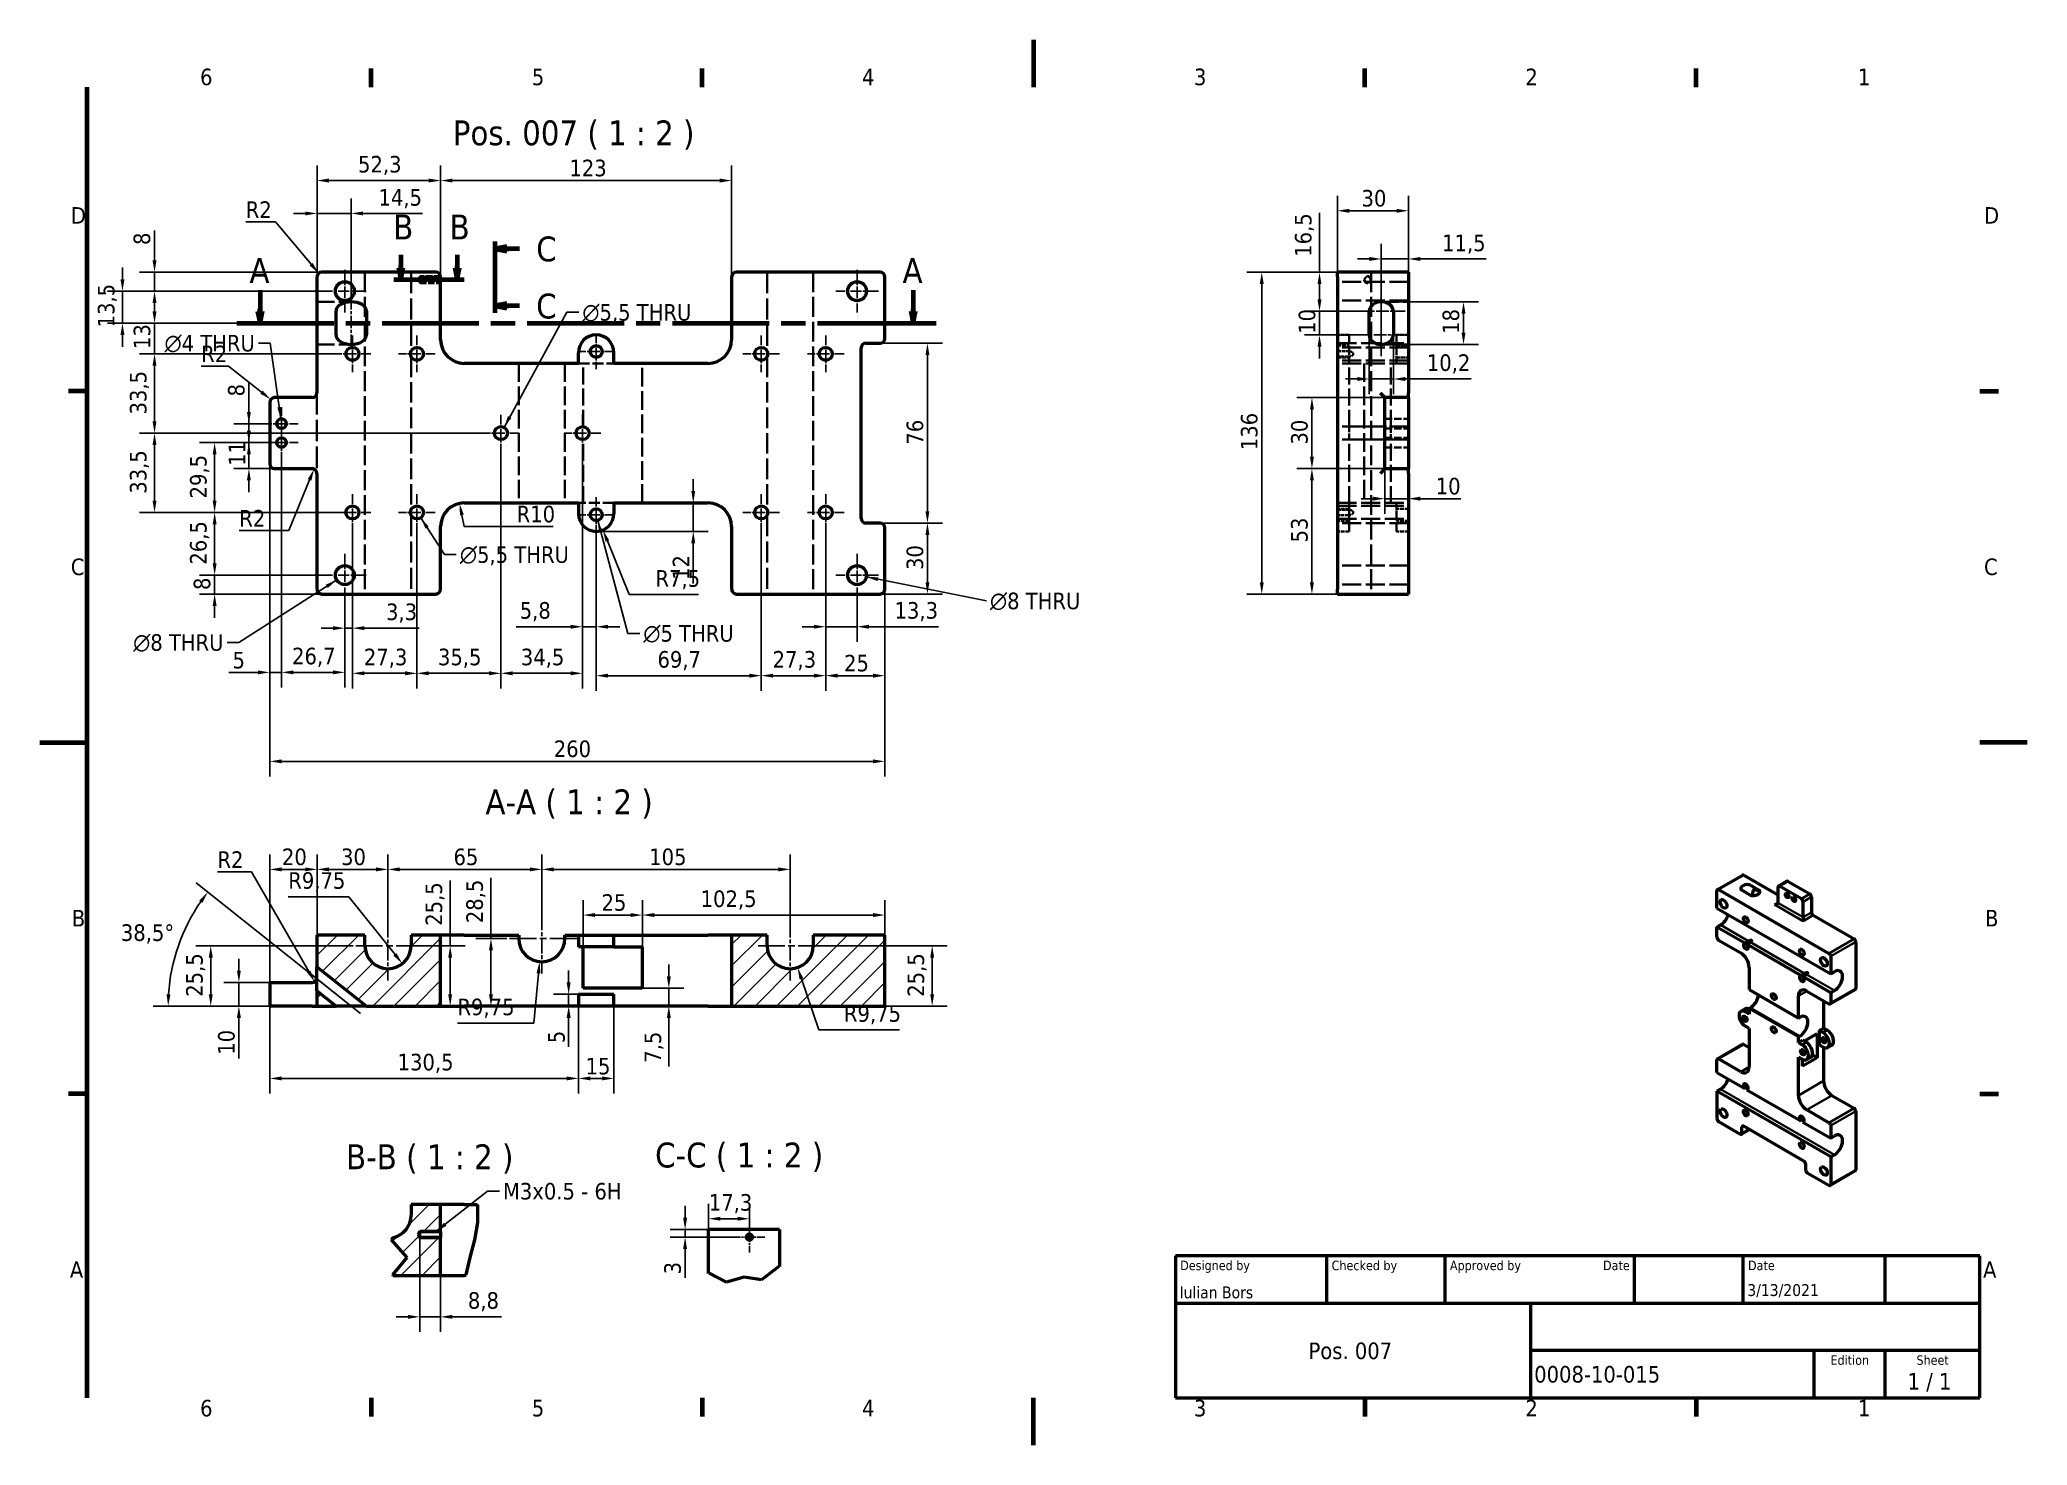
# Model space of a CAD drawing. Header units: millimetres. Extents: x 0 to 840, y 0 to 594.
import ezdxf
from ezdxf.enums import TextEntityAlignment as Align

# ---------------------------------------------------------------- set-up
doc = ezdxf.new("R2010")
doc.units = ezdxf.units.MM
doc.header["$LTSCALE"] = 2
doc.linetypes.add('CHAIN', pattern=[0.3543, 0.2362, -0.0295, 0.0591, -0.0295])
doc.linetypes.add('DASHED', pattern=[0.2068, 0.1655, -0.0413])
for name, color, linetype, lineweight in [('Border (ISO)', 7, 'Continuous', 70), ('Break Line (ISO)', 7, 'Continuous', 50), ('Center Mark (ISO)', 7, 'Continuous', 25), ('Centerline (ISO)', 7, 'Continuous', 25), ('Dimension (ISO)', 7, 'Continuous', 25), ('Hatch (ISO)', 7, 'Continuous', 18), ('Hidden (ISO)', 7, 'DASHED', 35), ('Section Line (ISO)', 7, 'CHAIN', 70), ('Symbol (ISO)', 7, 'Continuous', 25), ('Title (ISO)', 7, 'Continuous', 50), ('Visible (ISO)', 7, 'Continuous', 50), ('Visible Narrow (ISO)', 7, 'Continuous', 35)]:
    doc.layers.add(name, color=color, linetype=linetype, lineweight=lineweight)
doc.styles.add('Label Text (ISO)', font='tahoma.ttf')
doc.styles.add('Note Text (ISO)', font='tahoma.ttf')
doc.styles.add('Text Style39', font='tahoma.ttf')
doc.styles.add('Text Style41', font='tahoma.ttf')
doc.styles.add('Text Style45', font='tahoma.ttf')
doc.dimstyles.new('Default - Method 1b (ISO)', dxfattribs={"dimscale": 2, "dimtxt": 3.5, "dimasz": 2.5, "dimexe": 3.175, "dimexo": 0, "dimgap": 0.762, "dimtad": 1, "dimtoh": 1, "dimrnd": 1e-08, "dimtxsty": 'Note Text (ISO)', "dimcen": 0.09, "dimdle": 10, "dimclrd": 256, "dimclre": 256, "dimclrt": 256, "dimazin": 2, "dimtfac": 1, "dimtmove": 0, "dimatfit": 3, "dimfxl": 0, "dimtolj": 1, "dimlwd": -1, "dimlwe": -1, "dimarcsym": 0})
doc.dimstyles.new('Default - Method 1b (ISO)$7', dxfattribs={"dimscale": 2, "dimtxt": 3.5, "dimasz": 2.5, "dimexe": 3.175, "dimexo": 0, "dimgap": 0.762, "dimtad": 1, "dimtoh": 1, "dimrnd": 1e-08, "dimtxsty": 'Note Text (ISO)', "dimcen": 0.09, "dimdle": 10, "dimclrd": 256, "dimclre": 256, "dimclrt": 256, "dimazin": 2, "dimtfac": 1, "dimtmove": 0, "dimatfit": 3, "dimfxl": 0, "dimtolj": 1, "dimlwd": -1, "dimlwe": -1, "dimarcsym": 0})
pattern_1 = [(45, (0, 0), (-4.49013, 4.49013), [])]

msp = doc.modelspace()

# ---------------------------------------------------------------- texts
at = {"layer": 'Symbol (ISO)', "attachment_point": 7}
for s, insert, char_height, style in [('Pos. 007 ( 1 : 2 )', (174.5951, 547.5277), 10.48, 'Text Style45'), ('A-A ( 1 : 2 )', (188.3801, 264.7785), 10.5, 'Label Text (ISO)'), ('B-B ( 1 : 2 )', (129.4507, 114.7681), 10.5, 'Label Text (ISO)'), ('C-C ( 1 : 2 )', (260.0702, 115.5053), 10.5, 'Label Text (ISO)')]:
    msp.add_mtext(s, dxfattribs=dict(at, insert=insert, char_height=char_height, style=style))
at = {"layer": 'Symbol (ISO)', "char_height": 7, "line_spacing_factor": 0.6125, "style": 'Note Text (ISO)'}
for s, insert, width, attachment_point in [('\\fAIGDT|b0|i0;\\H7.0000;n\\fTahoma|b0|i0;\\H7.0000;5,5 THRU', (229.3244, 482.3041), 49.168528, 1), ('\\fAIGDT|b0|i0;\\H7.0000;n\\fTahoma|b0|i0;\\H7.0000;4 THRU', (90.8935, 469.2859), 40.918286, 3), ('\\fAIGDT|b0|i0;\\H7.0000;n\\fTahoma|b0|i0;\\H7.0000;5,5 THRU', (177.5773, 379.9266), 49.168528, 1), ('\\fAIGDT|b0|i0;\\H7.0000;n\\fTahoma|b0|i0;\\H7.0000;8 THRU', (401.5972, 360.3326), 40.918286, 1), ('\\fAIGDT|b0|i0;\\H7.0000;n\\fTahoma|b0|i0;\\H7.0000;5 THRU', (255.1007, 346.631), 40.918286, 1), ('\\fAIGDT|b0|i0;\\H7.0000;n\\fTahoma|b0|i0;\\H7.0000;8 THRU', (77.6406, 342.7801), 40.918286, 3), ('M3x0.5 - 6H', (195.7973, 110.8619), 52.641136, 1)]:
    msp.add_mtext(s, dxfattribs=dict(at, insert=insert, width=width, attachment_point=attachment_point))

# ---------------------------------------------------------------- blocks, each defined once
blk = doc.blocks.new('Borders Default Border')
at = {"layer": 'Border (ISO)'}
for p, q in [((70, 287), (70, 290.9)), ((140, 287), (140, 290.9)), ((280, 287), (280, 290.9)), ((350, 287), (350, 290.9)), ((10, 222.75), (6.1, 222.75)), ((410, 222.75), (413.9, 222.75)), ((10, 74.25), (6.1, 74.25)), ((410, 74.25), (413.9, 74.25)), ((70, 10), (70, 6.1)), ((140, 10), (140, 6.1)), ((280, 10), (280, 6.1)), ((350, 10), (350, 6.1))]:
    blk.add_line(p, q, dxfattribs=at)
at = {"layer": 'Border (ISO)', "flags": 128}
for points in [[(210, 297), (210, 287)], [(10, 10), (10, 287)], [(0, 148.5), (10, 148.5)], [(420, 148.5), (410, 148.5)], [(210, 0), (210, 10)]]:
    blk.add_lwpolyline(points, dxfattribs=at)
at = {"layer": 'Border (ISO)', "char_height": 3.5, "attachment_point": 7, "style": 'Note Text (ISO)'}
for s, insert in [('6', (33.88, 287.33)), ('5', (103.98, 287.33)), ('4', (173.78, 287.4)), ('3', (243.91, 287.33)), ('2', (313.94, 287.4)), ('1', (384.21, 287.4)), ('D', (6.57, 258.13)), ('D', (410.87, 258.13)), ('C', (6.56, 183.81)), ('C', (410.86, 183.81)), ('B', (6.78, 109.63)), ('B', (411.08, 109.63)), ('A', (6.36, 35.38)), ('A', (410.66, 35.38)), ('6', (33.88, 6.03)), ('5', (103.98, 6.03)), ('4', (173.78, 6.1)), ('3', (243.91, 6.03)), ('2', (313.94, 6.1)), ('1', (384.21, 6.1))]:
    blk.add_mtext(s, dxfattribs=dict(at, insert=insert))
blk = doc.blocks.new('*D5')
at = {"layer": 'Defpoints', "color": 0}
for p in [(97.18, 414.74), (357.18, 361.74), (357.18, 289.03)]:
    blk.add_point(p, dxfattribs=at)
at = {"layer": 'Dimension (ISO)'}
for p, q in [((97.18, 414.74), (97.18, 282.68)), ((357.18, 361.74), (357.18, 282.68)), ((102.18, 289.03), (352.18, 289.03))]:
    blk.add_line(p, q, dxfattribs=at)
for points in [[(102.18, 289.86), (102.18, 288.2), (97.18, 289.03)], [(352.18, 289.86), (352.18, 288.2), (357.18, 289.03)]]:
    blk.add_solid(points, dxfattribs=at)
at = {"layer": 'Dimension (ISO)', "insert": (217.24, 297.85), "char_height": 7, "attachment_point": 1, "style": 'Note Text (ISO)'}
blk.add_mtext('\\A1;260', dxfattribs=at)
blk = doc.blocks.new('*D6')
at = {"layer": 'Defpoints', "color": 0}
for p in [(548.47, 495.74), (516.47, 359.74), (548.47, 359.74)]:
    blk.add_point(p, dxfattribs=at)
at = {"layer": 'Dimension (ISO)'}
for p, q in [((548.47, 495.74), (510.12, 495.74)), ((516.47, 490.74), (516.47, 364.74)), ((548.47, 359.74), (510.12, 359.74))]:
    blk.add_line(p, q, dxfattribs=at)
for points in [[(515.64, 490.74), (517.31, 490.74), (516.47, 495.74)], [(515.64, 364.74), (517.31, 364.74), (516.47, 359.74)]]:
    blk.add_solid(points, dxfattribs=at)
at = {"layer": 'Dimension (ISO)', "insert": (507.66, 420.55), "char_height": 7, "attachment_point": 1, "rotation": 90, "style": 'Note Text (ISO)'}
blk.add_mtext('\\A1;136', dxfattribs=at)
blk = doc.blocks.new('2dTransSection0')
at = {"layer": 'Section Line (ISO)', "linetype": 'Continuous'}
for p, q in [((46.55, 244.1), (46.55, 239.62)), ((184.56, 244.1), (184.56, 239.62)), ((46.05, 239.62), (46.55, 237.12)), ((47.05, 239.62), (46.05, 239.62)), ((46.55, 239.62), (46.55, 237.12)), ((46.55, 237.12), (47.05, 239.62)), ((184.06, 239.62), (184.56, 237.12)), ((185.06, 239.62), (184.06, 239.62)), ((184.56, 239.62), (184.56, 237.12)), ((184.56, 237.12), (185.06, 239.62))]:
    blk.add_line(p, q, dxfattribs=at)
at = {"layer": 'Section Line (ISO)', "linetype": 'CHAIN', "ltscale": 43.281826}
blk.add_line((41.68, 237.12), (189.43, 237.12), dxfattribs=at)
at = {"layer": 'Section Line (ISO)', "linetype": 'Continuous', "lineweight": 140}
for p, q in [((41.68, 237.12), (51.42, 237.12)), ((179.7, 237.12), (189.43, 237.12))]:
    blk.add_line(p, q, dxfattribs=at)
at = {"layer": 'Section Line (ISO)', "linetype": 'Continuous', "flags": 128}
for points in [[(46.05, 239.62), (46.55, 237.12)], [(184.06, 239.62), (184.56, 237.12)]]:
    blk.add_lwpolyline(points, dxfattribs=at)
at = {"layer": 'Section Line (ISO)'}
for points in [[(46.05, 239.62), (46.55, 237.12), (47.05, 239.62), (46.05, 239.62)], [(184.06, 239.62), (184.56, 237.12), (185.06, 239.62), (184.06, 239.62)]]:
    blk.add_solid(points, dxfattribs=at)
at = {"layer": 'Section Line (ISO)', "char_height": 5.25, "attachment_point": 7, "style": 'Label Text (ISO)'}
for insert in [(44.32, 245.62), (182.33, 245.62)]:
    blk.add_mtext('A', dxfattribs=dict(at, insert=insert))
blk = doc.blocks.new('*D8')
at = {"layer": 'Defpoints', "color": 0}
for p in [(97.18, 414.74), (102.18, 416.74), (102.18, 326.64)]:
    blk.add_point(p, dxfattribs=at)
at = {"layer": 'Dimension (ISO)'}
for p, q in [((97.18, 414.74), (97.18, 320.29)), ((102.18, 416.74), (102.18, 320.29)), ((92.18, 326.64), (79.96, 326.64)), ((102.18, 326.64), (97.18, 326.64)), ((107.18, 326.64), (112.18, 326.64))]:
    blk.add_line(p, q, dxfattribs=at)
for points in [[(92.18, 327.47), (92.18, 325.81), (97.18, 326.64)], [(107.18, 327.47), (107.18, 325.81), (102.18, 326.64)]]:
    blk.add_solid(points, dxfattribs=at)
at = {"layer": 'Dimension (ISO)', "insert": (81.48, 335.31), "char_height": 7, "attachment_point": 1, "style": 'Note Text (ISO)'}
blk.add_mtext('\\A1;5', dxfattribs=at)
blk = doc.blocks.new('*D9')
at = {"layer": 'Defpoints', "color": 0}
for p in [(102.18, 416.74), (128.93, 358.74), (102.18, 326.64)]:
    blk.add_point(p, dxfattribs=at)
at = {"layer": 'Dimension (ISO)'}
for p, q in [((102.18, 416.74), (102.18, 320.29)), ((128.93, 358.74), (128.93, 320.29)), ((123.93, 326.64), (107.18, 326.64))]:
    blk.add_line(p, q, dxfattribs=at)
for points in [[(107.18, 327.47), (107.18, 325.81), (102.18, 326.64)], [(123.93, 327.47), (123.93, 325.81), (128.93, 326.64)]]:
    blk.add_solid(points, dxfattribs=at)
at = {"layer": 'Dimension (ISO)', "insert": (106.64, 337.05), "char_height": 7, "attachment_point": 1, "style": 'Note Text (ISO)'}
blk.add_mtext('\\A1;26,7', dxfattribs=at)
blk = doc.blocks.new('*D10')
at = {"layer": 'Defpoints', "color": 0}
for p in [(132.18, 386.49), (128.93, 358.74), (128.93, 345.33)]:
    blk.add_point(p, dxfattribs=at)
at = {"layer": 'Dimension (ISO)'}
for p, q in [((132.18, 386.49), (132.18, 338.98)), ((128.93, 358.74), (128.93, 338.98)), ((123.93, 345.33), (118.93, 345.33)), ((128.93, 345.33), (132.18, 345.33)), ((137.18, 345.33), (160.3, 345.33))]:
    blk.add_line(p, q, dxfattribs=at)
for points in [[(123.93, 346.17), (123.93, 344.5), (128.93, 345.33)], [(137.18, 346.17), (137.18, 344.5), (132.18, 345.33)]]:
    blk.add_solid(points, dxfattribs=at)
at = {"layer": 'Dimension (ISO)', "insert": (146.35, 355.74), "char_height": 7, "attachment_point": 1, "style": 'Note Text (ISO)'}
blk.add_mtext('\\A1;3,3', dxfattribs=at)
blk = doc.blocks.new('*D11')
at = {"layer": 'Defpoints', "color": 0}
for p in [(132.18, 386.49), (159.43, 386.49), (159.43, 326.24)]:
    blk.add_point(p, dxfattribs=at)
at = {"layer": 'Dimension (ISO)'}
for p, q in [((132.18, 386.49), (132.18, 319.89)), ((159.43, 386.49), (159.43, 319.89)), ((137.18, 326.24), (154.43, 326.24))]:
    blk.add_line(p, q, dxfattribs=at)
for points in [[(137.18, 327.08), (137.18, 325.41), (132.18, 326.24)], [(154.43, 327.08), (154.43, 325.41), (159.43, 326.24)]]:
    blk.add_solid(points, dxfattribs=at)
at = {"layer": 'Dimension (ISO)', "insert": (136.99, 336.65), "char_height": 7, "attachment_point": 1, "style": 'Note Text (ISO)'}
blk.add_mtext('\\A1;27,3', dxfattribs=at)
blk = doc.blocks.new('*D12')
at = {"layer": 'Defpoints', "color": 0}
for p in [(194.93, 419.99), (159.43, 386.49), (159.43, 326.24)]:
    blk.add_point(p, dxfattribs=at)
at = {"layer": 'Dimension (ISO)'}
for p, q in [((194.93, 419.99), (194.93, 319.89)), ((159.43, 386.49), (159.43, 319.89)), ((189.93, 326.24), (164.43, 326.24))]:
    blk.add_line(p, q, dxfattribs=at)
for points in [[(164.43, 327.08), (164.43, 325.41), (159.43, 326.24)], [(189.93, 327.08), (189.93, 325.41), (194.93, 326.24)]]:
    blk.add_solid(points, dxfattribs=at)
at = {"layer": 'Dimension (ISO)', "insert": (168.31, 336.65), "char_height": 7, "attachment_point": 1, "style": 'Note Text (ISO)'}
blk.add_mtext('\\A1;35,5', dxfattribs=at)
blk = doc.blocks.new('*D13')
at = {"layer": 'Defpoints', "color": 0}
for p in [(194.93, 419.99), (229.43, 419.99), (229.43, 326.24)]:
    blk.add_point(p, dxfattribs=at)
at = {"layer": 'Dimension (ISO)'}
for p, q in [((194.93, 419.99), (194.93, 319.89)), ((229.43, 419.99), (229.43, 319.89)), ((199.93, 326.24), (224.43, 326.24))]:
    blk.add_line(p, q, dxfattribs=at)
for points in [[(199.93, 327.08), (199.93, 325.41), (194.93, 326.24)], [(224.43, 327.08), (224.43, 325.41), (229.43, 326.24)]]:
    blk.add_solid(points, dxfattribs=at)
at = {"layer": 'Dimension (ISO)', "insert": (203.31, 336.65), "char_height": 7, "attachment_point": 1, "style": 'Note Text (ISO)'}
blk.add_mtext('\\A1;34,5', dxfattribs=at)
blk = doc.blocks.new('*D14')
at = {"layer": 'Defpoints', "color": 0}
for p in [(229.43, 419.99), (235.18, 385.74), (229.43, 345.92)]:
    blk.add_point(p, dxfattribs=at)
at = {"layer": 'Dimension (ISO)'}
for p, q in [((229.43, 419.99), (229.43, 339.57)), ((235.18, 385.74), (235.18, 339.57)), ((224.43, 345.92), (201.33, 345.92)), ((235.18, 345.92), (229.43, 345.92)), ((240.18, 345.92), (245.18, 345.92))]:
    blk.add_line(p, q, dxfattribs=at)
for points in [[(224.43, 346.75), (224.43, 345.08), (229.43, 345.92)], [(240.18, 346.75), (240.18, 345.08), (235.18, 345.92)]]:
    blk.add_solid(points, dxfattribs=at)
at = {"layer": 'Dimension (ISO)', "insert": (202.86, 356.34), "char_height": 7, "attachment_point": 1, "style": 'Note Text (ISO)'}
blk.add_mtext('\\A1;5,8', dxfattribs=at)
blk = doc.blocks.new('*D15')
at = {"layer": 'Defpoints', "color": 0}
for p in [(304.93, 386.49), (235.18, 385.74), (304.93, 325.24)]:
    blk.add_point(p, dxfattribs=at)
at = {"layer": 'Dimension (ISO)'}
for p, q in [((304.93, 386.49), (304.93, 318.89)), ((235.18, 385.74), (235.18, 318.89)), ((240.18, 325.24), (299.93, 325.24))]:
    blk.add_line(p, q, dxfattribs=at)
for points in [[(240.18, 326.08), (240.18, 324.41), (235.18, 325.24)], [(299.93, 326.08), (299.93, 324.41), (304.93, 325.24)]]:
    blk.add_solid(points, dxfattribs=at)
at = {"layer": 'Dimension (ISO)', "insert": (261.08, 335.65), "char_height": 7, "attachment_point": 1, "style": 'Note Text (ISO)'}
blk.add_mtext('\\A1;69,7', dxfattribs=at)
blk = doc.blocks.new('*D16')
at = {"layer": 'Defpoints', "color": 0}
for p in [(304.93, 386.49), (332.18, 386.49), (332.18, 325.24)]:
    blk.add_point(p, dxfattribs=at)
at = {"layer": 'Dimension (ISO)'}
for p, q in [((304.93, 386.49), (304.93, 318.89)), ((332.18, 386.49), (332.18, 318.89)), ((309.93, 325.24), (327.18, 325.24))]:
    blk.add_line(p, q, dxfattribs=at)
for points in [[(309.93, 326.08), (309.93, 324.41), (304.93, 325.24)], [(327.18, 326.08), (327.18, 324.41), (332.18, 325.24)]]:
    blk.add_solid(points, dxfattribs=at)
at = {"layer": 'Dimension (ISO)', "insert": (309.74, 335.65), "char_height": 7, "attachment_point": 1, "style": 'Note Text (ISO)'}
blk.add_mtext('\\A1;27,3', dxfattribs=at)
blk = doc.blocks.new('*D17')
at = {"layer": 'Defpoints', "color": 0}
for p in [(332.18, 386.49), (345.43, 358.74), (345.43, 345.93)]:
    blk.add_point(p, dxfattribs=at)
at = {"layer": 'Dimension (ISO)'}
for p, q in [((332.18, 386.49), (332.18, 339.58)), ((345.43, 358.74), (345.43, 339.58)), ((327.18, 345.93), (322.18, 345.93)), ((332.18, 345.93), (345.43, 345.93)), ((350.43, 345.93), (379.87, 345.93))]:
    blk.add_line(p, q, dxfattribs=at)
for points in [[(327.18, 346.76), (327.18, 345.1), (332.18, 345.93)], [(350.43, 346.76), (350.43, 345.1), (345.43, 345.93)]]:
    blk.add_solid(points, dxfattribs=at)
at = {"layer": 'Dimension (ISO)', "insert": (361.28, 356.34), "char_height": 7, "attachment_point": 1, "style": 'Note Text (ISO)'}
blk.add_mtext('\\A1;13,3', dxfattribs=at)
blk = doc.blocks.new('*D18')
at = {"layer": 'Defpoints', "color": 0}
for p in [(332.18, 386.49), (357.18, 361.74), (332.18, 325.24)]:
    blk.add_point(p, dxfattribs=at)
at = {"layer": 'Dimension (ISO)'}
for p, q in [((332.18, 386.49), (332.18, 318.89)), ((357.18, 361.74), (357.18, 318.89)), ((352.18, 325.24), (337.18, 325.24))]:
    blk.add_line(p, q, dxfattribs=at)
for points in [[(337.18, 326.08), (337.18, 324.41), (332.18, 325.24)], [(352.18, 326.08), (352.18, 324.41), (357.18, 325.24)]]:
    blk.add_solid(points, dxfattribs=at)
at = {"layer": 'Dimension (ISO)', "insert": (339.93, 334.06), "char_height": 7, "attachment_point": 1, "style": 'Note Text (ISO)'}
blk.add_mtext('\\A1;25', dxfattribs=at)
blk = doc.blocks.new('*D19')
at = {"layer": 'Defpoints', "color": 0}
for p in [(73.91, 367.74), (119.93, 367.74), (119.18, 359.74)]:
    blk.add_point(p, dxfattribs=at)
at = {"layer": 'Dimension (ISO)'}
for p, q in [((73.91, 372.74), (73.91, 377.74)), ((119.93, 367.74), (67.56, 367.74)), ((73.91, 359.74), (73.91, 367.74)), ((119.18, 359.74), (67.56, 359.74)), ((73.91, 354.74), (73.91, 349.74))]:
    blk.add_line(p, q, dxfattribs=at)
for points in [[(73.08, 372.74), (74.74, 372.74), (73.91, 367.74)], [(73.08, 354.74), (74.74, 354.74), (73.91, 359.74)]]:
    blk.add_solid(points, dxfattribs=at)
at = {"layer": 'Dimension (ISO)', "insert": (65.07, 361.46), "char_height": 7, "attachment_point": 1, "rotation": 90, "style": 'Note Text (ISO)'}
blk.add_mtext('\\A1;8', dxfattribs=at)
blk = doc.blocks.new('*D20')
at = {"layer": 'Defpoints', "color": 0}
for p in [(73.91, 394.24), (124.43, 394.24), (119.93, 367.74)]:
    blk.add_point(p, dxfattribs=at)
at = {"layer": 'Dimension (ISO)'}
for p, q in [((124.43, 394.24), (67.56, 394.24)), ((73.91, 372.74), (73.91, 389.24)), ((119.93, 367.74), (67.56, 367.74))]:
    blk.add_line(p, q, dxfattribs=at)
for points in [[(73.08, 389.24), (74.74, 389.24), (73.91, 394.24)], [(73.08, 372.74), (74.74, 372.74), (73.91, 367.74)]]:
    blk.add_solid(points, dxfattribs=at)
at = {"layer": 'Dimension (ISO)', "insert": (63.5, 372.16), "char_height": 7, "attachment_point": 1, "rotation": 90, "style": 'Note Text (ISO)'}
blk.add_mtext('\\A1;26,5', dxfattribs=at)
blk = doc.blocks.new('*D21')
at = {"layer": 'Defpoints', "color": 0}
for p in [(48.51, 427.74), (187.18, 427.74), (124.43, 394.24)]:
    blk.add_point(p, dxfattribs=at)
at = {"layer": 'Dimension (ISO)'}
for p, q in [((187.18, 427.74), (42.16, 427.74)), ((48.51, 399.24), (48.51, 422.74)), ((124.43, 394.24), (42.16, 394.24))]:
    blk.add_line(p, q, dxfattribs=at)
for points in [[(47.68, 422.74), (49.35, 422.74), (48.51, 427.74)], [(47.68, 399.24), (49.35, 399.24), (48.51, 394.24)]]:
    blk.add_solid(points, dxfattribs=at)
at = {"layer": 'Dimension (ISO)', "insert": (38.1, 402.13), "char_height": 7, "attachment_point": 1, "rotation": 90, "style": 'Note Text (ISO)'}
blk.add_mtext('\\A1;33,5', dxfattribs=at)
blk = doc.blocks.new('*D22')
at = {"layer": 'Defpoints', "color": 0}
for p in [(102.18, 423.74), (73.91, 394.24), (132.18, 394.24)]:
    blk.add_point(p, dxfattribs=at)
at = {"layer": 'Dimension (ISO)'}
for p, q in [((102.18, 423.74), (67.56, 423.74)), ((73.91, 418.74), (73.91, 399.24)), ((132.18, 394.24), (67.56, 394.24))]:
    blk.add_line(p, q, dxfattribs=at)
for points in [[(73.08, 418.74), (74.74, 418.74), (73.91, 423.74)], [(73.08, 399.24), (74.74, 399.24), (73.91, 394.24)]]:
    blk.add_solid(points, dxfattribs=at)
at = {"layer": 'Dimension (ISO)', "insert": (63.5, 400.16), "char_height": 7, "attachment_point": 1, "rotation": 90, "style": 'Note Text (ISO)'}
blk.add_mtext('\\A1;29,5', dxfattribs=at)
blk = doc.blocks.new('*D23')
at = {"layer": 'Defpoints', "color": 0}
for p in [(95.18, 431.74), (88.4, 423.74), (95.18, 423.74)]:
    blk.add_point(p, dxfattribs=at)
at = {"layer": 'Dimension (ISO)'}
for p, q in [((88.4, 436.74), (88.4, 449.35)), ((95.18, 431.74), (82.05, 431.74)), ((88.4, 423.74), (88.4, 431.74)), ((95.18, 423.74), (82.05, 423.74)), ((88.4, 418.74), (88.4, 413.74))]:
    blk.add_line(p, q, dxfattribs=at)
for points in [[(87.56, 436.74), (89.23, 436.74), (88.4, 431.74)], [(87.56, 418.74), (89.23, 418.74), (88.4, 423.74)]]:
    blk.add_solid(points, dxfattribs=at)
at = {"layer": 'Dimension (ISO)', "insert": (79.55, 443.27), "char_height": 7, "attachment_point": 1, "rotation": 90, "style": 'Note Text (ISO)'}
blk.add_mtext('\\A1;8', dxfattribs=at)
blk = doc.blocks.new('*D24')
at = {"layer": 'Defpoints', "color": 0}
for p in [(102.18, 423.74), (88.4, 412.74), (99.18, 412.74)]:
    blk.add_point(p, dxfattribs=at)
at = {"layer": 'Dimension (ISO)'}
for p, q in [((88.4, 428.74), (88.4, 433.74)), ((102.18, 423.74), (82.05, 423.74)), ((88.4, 423.74), (88.4, 412.74)), ((99.18, 412.74), (82.05, 412.74)), ((88.4, 407.74), (88.4, 402.74))]:
    blk.add_line(p, q, dxfattribs=at)
for points in [[(87.56, 428.74), (89.23, 428.74), (88.4, 423.74)], [(87.56, 407.74), (89.23, 407.74), (88.4, 412.74)]]:
    blk.add_solid(points, dxfattribs=at)
at = {"layer": 'Dimension (ISO)', "insert": (79.85, 413.91), "char_height": 7, "attachment_point": 1, "rotation": 90, "style": 'Note Text (ISO)'}
blk.add_mtext('\\A1;11', dxfattribs=at)
blk = doc.blocks.new('*D25')
at = {"layer": 'Defpoints', "color": 0}
for p in [(48.51, 461.24), (124.43, 461.24), (187.18, 427.74)]:
    blk.add_point(p, dxfattribs=at)
at = {"layer": 'Dimension (ISO)'}
for p, q in [((124.43, 461.24), (42.16, 461.24)), ((48.51, 432.74), (48.51, 456.24)), ((187.18, 427.74), (42.16, 427.74))]:
    blk.add_line(p, q, dxfattribs=at)
for points in [[(47.68, 456.24), (49.35, 456.24), (48.51, 461.24)], [(47.68, 432.74), (49.35, 432.74), (48.51, 427.74)]]:
    blk.add_solid(points, dxfattribs=at)
at = {"layer": 'Dimension (ISO)', "insert": (38.1, 435.63), "char_height": 7, "attachment_point": 1, "rotation": 90, "style": 'Note Text (ISO)'}
blk.add_mtext('\\A1;33,5', dxfattribs=at)
blk = doc.blocks.new('*D26')
at = {"layer": 'Defpoints', "color": 0}
for p in [(83.37, 474.24), (48.51, 461.24), (124.43, 461.24)]:
    blk.add_point(p, dxfattribs=at)
at = {"layer": 'Dimension (ISO)'}
for p, q in [((48.51, 479.24), (48.51, 484.24)), ((83.37, 474.24), (42.16, 474.24)), ((48.51, 474.24), (48.51, 461.24)), ((124.43, 461.24), (42.16, 461.24)), ((48.51, 456.24), (48.51, 451.24))]:
    blk.add_line(p, q, dxfattribs=at)
for points in [[(47.68, 479.24), (49.35, 479.24), (48.51, 474.24)], [(47.68, 456.24), (49.35, 456.24), (48.51, 461.24)]]:
    blk.add_solid(points, dxfattribs=at)
at = {"layer": 'Dimension (ISO)', "insert": (39.7, 463.29), "char_height": 7, "attachment_point": 1, "rotation": 90, "style": 'Note Text (ISO)'}
blk.add_mtext('\\A1;13', dxfattribs=at)
blk = doc.blocks.new('*D27')
at = {"layer": 'Defpoints', "color": 0}
for p in [(48.51, 495.74), (119.18, 495.74), (119.93, 487.74)]:
    blk.add_point(p, dxfattribs=at)
at = {"layer": 'Dimension (ISO)'}
for p, q in [((48.51, 500.74), (48.51, 513.35)), ((119.18, 495.74), (42.16, 495.74)), ((48.51, 487.74), (48.51, 495.74)), ((119.93, 487.74), (42.16, 487.74)), ((48.51, 482.74), (48.51, 477.74))]:
    blk.add_line(p, q, dxfattribs=at)
for points in [[(47.68, 500.74), (49.35, 500.74), (48.51, 495.74)], [(47.68, 482.74), (49.35, 482.74), (48.51, 487.74)]]:
    blk.add_solid(points, dxfattribs=at)
at = {"layer": 'Dimension (ISO)', "insert": (39.67, 507.27), "char_height": 7, "attachment_point": 1, "rotation": 90, "style": 'Note Text (ISO)'}
blk.add_mtext('\\A1;8', dxfattribs=at)
blk = doc.blocks.new('*D28')
at = {"layer": 'Defpoints', "color": 0}
for p in [(115.94, 412.59), (115.18, 410.74)]:
    blk.add_point(p, dxfattribs=at)
at = {"layer": 'Dimension (ISO)'}
for p, q in [((105.23, 386.6), (114.03, 407.97)), ((84.31, 386.6), (105.23, 386.6))]:
    blk.add_line(p, q, dxfattribs=at)
blk.add_solid([(113.26, 408.29), (114.8, 407.65), (115.94, 412.59)], dxfattribs=at)
at = {"layer": 'Dimension (ISO)', "insert": (84.31, 395.27), "char_height": 7, "attachment_point": 1, "style": 'Note Text (ISO)'}
blk.add_mtext('\\A1;R2', dxfattribs=at)
blk = doc.blocks.new('*D29')
at = {"layer": 'Defpoints', "color": 0}
for p in [(268.17, 398.24), (235.18, 386.24), (276.2, 386.24)]:
    blk.add_point(p, dxfattribs=at)
at = {"layer": 'Dimension (ISO)'}
for p, q in [((276.2, 403.24), (276.2, 408.24)), ((276.2, 398.24), (276.2, 386.24)), ((235.18, 386.24), (282.55, 386.24)), ((276.2, 381.24), (276.2, 364.17))]:
    blk.add_line(p, q, dxfattribs=at)
for points in [[(275.36, 403.24), (277.03, 403.24), (276.2, 398.24)], [(275.36, 381.24), (277.03, 381.24), (276.2, 386.24)]]:
    blk.add_solid(points, dxfattribs=at)
at = {"layer": 'Dimension (ISO)', "insert": (267.53, 365.69), "char_height": 7, "attachment_point": 1, "rotation": 90, "style": 'Note Text (ISO)'}
blk.add_mtext('\\A1;12', dxfattribs=at)
blk = doc.blocks.new('*D30')
at = {"layer": 'Defpoints', "color": 0}
for p in [(177.41, 398.04), (179.43, 388.24)]:
    blk.add_point(p, dxfattribs=at)
at = {"layer": 'Dimension (ISO)'}
for p, q in [((179.43, 388.24), (178.42, 393.14)), ((216.94, 388.24), (179.43, 388.24))]:
    blk.add_line(p, q, dxfattribs=at)
blk.add_solid([(179.23, 393.31), (177.6, 392.97), (177.41, 398.04)], dxfattribs=at)
at = {"layer": 'Dimension (ISO)', "insert": (201.56, 397.05), "char_height": 7, "attachment_point": 1, "style": 'Note Text (ISO)'}
blk.add_mtext('\\A1;R10', dxfattribs=at)
blk = doc.blocks.new('*D31')
at = {"layer": 'Defpoints', "color": 0}
for p in [(235.18, 393.74), (238, 386.8)]:
    blk.add_point(p, dxfattribs=at)
at = {"layer": 'Dimension (ISO)'}
for p, q in [((249.09, 359.58), (239.89, 382.17)), ((278.42, 359.58), (249.09, 359.58))]:
    blk.add_line(p, q, dxfattribs=at)
blk.add_solid([(240.66, 382.48), (239.12, 381.85), (238, 386.8)], dxfattribs=at)
at = {"layer": 'Dimension (ISO)', "insert": (260.24, 369.84), "char_height": 7, "attachment_point": 1, "style": 'Note Text (ISO)'}
blk.add_mtext('\\A1;R7,5', dxfattribs=at)
blk = doc.blocks.new('*D32')
at = {"layer": 'Defpoints', "color": 0}
for p in [(117.89, 495.28), (119.18, 493.74)]:
    blk.add_point(p, dxfattribs=at)
at = {"layer": 'Dimension (ISO)'}
for p, q in [((87.05, 517.04), (99.7, 517.04)), ((99.7, 517.04), (114.69, 499.11))]:
    blk.add_line(p, q, dxfattribs=at)
blk.add_solid([(115.32, 499.65), (114.05, 498.58), (117.89, 495.28)], dxfattribs=at)
at = {"layer": 'Dimension (ISO)', "insert": (87.05, 525.7), "char_height": 7, "attachment_point": 1, "style": 'Note Text (ISO)'}
blk.add_mtext('\\A1;R2', dxfattribs=at)
blk = doc.blocks.new('*D33')
at = {"layer": 'Defpoints', "color": 0}
for p in [(355.18, 389.74), (375.18, 389.74), (355.18, 359.74)]:
    blk.add_point(p, dxfattribs=at)
at = {"layer": 'Dimension (ISO)'}
for p, q in [((355.18, 389.74), (381.53, 389.74)), ((375.18, 364.74), (375.18, 384.74)), ((355.18, 359.74), (381.53, 359.74))]:
    blk.add_line(p, q, dxfattribs=at)
for points in [[(374.34, 384.74), (376.01, 384.74), (375.18, 389.74)], [(374.34, 364.74), (376.01, 364.74), (375.18, 359.74)]]:
    blk.add_solid(points, dxfattribs=at)
at = {"layer": 'Dimension (ISO)', "insert": (366.36, 369.91), "char_height": 7, "attachment_point": 1, "rotation": 90, "style": 'Note Text (ISO)'}
blk.add_mtext('\\A1;30', dxfattribs=at)
blk = doc.blocks.new('*D34')
at = {"layer": 'Defpoints', "color": 0}
for p in [(355.18, 465.74), (355.18, 389.74), (375.18, 389.74)]:
    blk.add_point(p, dxfattribs=at)
at = {"layer": 'Dimension (ISO)'}
for p, q in [((355.18, 465.74), (381.53, 465.74)), ((375.18, 460.74), (375.18, 394.74)), ((355.18, 389.74), (381.53, 389.74))]:
    blk.add_line(p, q, dxfattribs=at)
for points in [[(374.34, 460.74), (376.01, 460.74), (375.18, 465.74)], [(374.34, 394.74), (376.01, 394.74), (375.18, 389.74)]]:
    blk.add_solid(points, dxfattribs=at)
at = {"layer": 'Dimension (ISO)', "insert": (366.38, 422.88), "char_height": 7, "attachment_point": 1, "rotation": 90, "style": 'Note Text (ISO)'}
blk.add_mtext('\\A1;76', dxfattribs=at)
blk = doc.blocks.new('*D35')
at = {"layer": 'Defpoints', "color": 0}
for p in [(292.43, 534.5), (169.43, 493.74), (292.43, 493.74)]:
    blk.add_point(p, dxfattribs=at)
at = {"layer": 'Dimension (ISO)'}
for p, q in [((169.43, 493.74), (169.43, 540.85)), ((292.43, 493.74), (292.43, 540.85)), ((174.43, 534.5), (287.43, 534.5))]:
    blk.add_line(p, q, dxfattribs=at)
for points in [[(174.43, 535.33), (174.43, 533.67), (169.43, 534.5)], [(287.43, 535.33), (287.43, 533.67), (292.43, 534.5)]]:
    blk.add_solid(points, dxfattribs=at)
at = {"layer": 'Dimension (ISO)', "insert": (223.85, 543.31), "char_height": 7, "attachment_point": 1, "style": 'Note Text (ISO)'}
blk.add_mtext('\\A1;123', dxfattribs=at)
blk = doc.blocks.new('*D36')
at = {"layer": 'Defpoints', "color": 0}
for p in [(169.43, 534.5), (117.18, 493.74), (169.43, 493.74)]:
    blk.add_point(p, dxfattribs=at)
at = {"layer": 'Dimension (ISO)'}
for p, q in [((117.18, 493.74), (117.18, 540.85)), ((169.43, 493.74), (169.43, 540.85)), ((122.18, 534.5), (164.43, 534.5))]:
    blk.add_line(p, q, dxfattribs=at)
for points in [[(122.18, 535.33), (122.18, 533.67), (117.18, 534.5)], [(164.43, 535.33), (164.43, 533.67), (169.43, 534.5)]]:
    blk.add_solid(points, dxfattribs=at)
at = {"layer": 'Dimension (ISO)', "insert": (134.52, 544.91), "char_height": 7, "attachment_point": 1, "style": 'Note Text (ISO)'}
blk.add_mtext('\\A1;52,3', dxfattribs=at)
blk = doc.blocks.new('*D37')
at = {"layer": 'Defpoints', "color": 0}
for p in [(97.61, 441.99), (99.18, 440.74)]:
    blk.add_point(p, dxfattribs=at)
at = {"layer": 'Dimension (ISO)'}
for p, q in [((68.22, 456.07), (79.84, 456.07)), ((79.84, 456.07), (93.69, 445.09))]:
    blk.add_line(p, q, dxfattribs=at)
blk.add_solid([(94.21, 445.74), (93.17, 444.44), (97.61, 441.99)], dxfattribs=at)
at = {"layer": 'Dimension (ISO)', "insert": (68.22, 464.74), "char_height": 7, "attachment_point": 1, "style": 'Note Text (ISO)'}
blk.add_mtext('\\A1;R2', dxfattribs=at)
blk = doc.blocks.new('*D38')
at = {"layer": 'Defpoints', "color": 0}
for p in [(119.93, 487.74), (34.96, 474.24), (125.22, 474.24)]:
    blk.add_point(p, dxfattribs=at)
at = {"layer": 'Dimension (ISO)'}
for p, q in [((34.96, 492.74), (34.96, 497.74)), ((119.93, 487.74), (28.61, 487.74)), ((34.96, 487.74), (34.96, 482.74)), ((34.96, 482.74), (34.96, 479.24)), ((34.96, 474.24), (34.96, 479.24)), ((125.22, 474.24), (28.61, 474.24)), ((34.96, 469.24), (34.96, 464.24))]:
    blk.add_line(p, q, dxfattribs=at)
for points in [[(34.13, 492.74), (35.79, 492.74), (34.96, 487.74)], [(34.13, 469.24), (35.79, 469.24), (34.96, 474.24)]]:
    blk.add_solid(points, dxfattribs=at)
at = {"layer": 'Dimension (ISO)', "insert": (24.55, 472.44), "char_height": 7, "attachment_point": 1, "rotation": 90, "style": 'Note Text (ISO)'}
blk.add_mtext('\\A1;13,5', dxfattribs=at)
blk = doc.blocks.new('*D39')
at = {"layer": 'Defpoints', "color": 0}
for p in [(131.65, 520.6), (117.18, 493.74), (131.65, 484.24)]:
    blk.add_point(p, dxfattribs=at)
at = {"layer": 'Dimension (ISO)'}
for p, q in [((117.18, 493.74), (117.18, 526.95)), ((131.65, 484.24), (131.65, 526.95)), ((112.18, 520.6), (107.18, 520.6)), ((117.18, 520.6), (131.65, 520.6)), ((136.65, 520.6), (161.81, 520.6))]:
    blk.add_line(p, q, dxfattribs=at)
for points in [[(112.18, 521.43), (112.18, 519.76), (117.18, 520.6)], [(136.65, 521.43), (136.65, 519.76), (131.65, 520.6)]]:
    blk.add_solid(points, dxfattribs=at)
at = {"layer": 'Dimension (ISO)', "insert": (143.17, 530.88), "char_height": 7, "attachment_point": 1, "style": 'Note Text (ISO)'}
blk.add_mtext('\\A1;14,5', dxfattribs=at)
blk = doc.blocks.new('*D40')
at = {"layer": 'Defpoints', "color": 0}
for p in [(578.47, 521.72), (548.47, 493.74), (578.47, 493.74)]:
    blk.add_point(p, dxfattribs=at)
at = {"layer": 'Dimension (ISO)'}
for p, q in [((548.47, 493.74), (548.47, 528.07)), ((553.47, 521.72), (573.47, 521.72)), ((578.47, 493.74), (578.47, 528.07))]:
    blk.add_line(p, q, dxfattribs=at)
for points in [[(553.47, 522.55), (553.47, 520.88), (548.47, 521.72)], [(573.47, 522.55), (573.47, 520.88), (578.47, 521.72)]]:
    blk.add_solid(points, dxfattribs=at)
at = {"layer": 'Dimension (ISO)', "insert": (558.64, 530.53), "char_height": 7, "attachment_point": 1, "style": 'Note Text (ISO)'}
blk.add_mtext('\\A1;30', dxfattribs=at)
blk = doc.blocks.new('*D41')
at = {"layer": 'Defpoints', "color": 0}
for p in [(548.47, 495.74), (540.88, 479.24), (556.87, 479.24)]:
    blk.add_point(p, dxfattribs=at)
at = {"layer": 'Dimension (ISO)'}
for p, q in [((540.88, 495.74), (540.88, 520.91)), ((548.47, 495.74), (534.53, 495.74)), ((540.88, 484.24), (540.88, 490.74)), ((556.87, 479.24), (534.53, 479.24))]:
    blk.add_line(p, q, dxfattribs=at)
for points in [[(540.04, 490.74), (541.71, 490.74), (540.88, 495.74)], [(540.04, 484.24), (541.71, 484.24), (540.88, 479.24)]]:
    blk.add_solid(points, dxfattribs=at)
at = {"layer": 'Dimension (ISO)', "insert": (530.48, 502.27), "char_height": 7, "attachment_point": 1, "rotation": 90, "style": 'Note Text (ISO)'}
blk.add_mtext('\\A1;16,5', dxfattribs=at)
blk = doc.blocks.new('*D42')
at = {"layer": 'Defpoints', "color": 0}
for p in [(556.87, 479.24), (540.88, 469.24), (556.87, 469.24)]:
    blk.add_point(p, dxfattribs=at)
at = {"layer": 'Dimension (ISO)'}
for p, q in [((540.88, 484.24), (540.88, 489.24)), ((556.87, 479.24), (534.53, 479.24)), ((540.88, 479.24), (540.88, 469.24)), ((556.87, 469.24), (534.53, 469.24)), ((540.88, 464.24), (540.88, 459.24))]:
    blk.add_line(p, q, dxfattribs=at)
for points in [[(540.04, 484.24), (541.71, 484.24), (540.88, 479.24)], [(540.04, 464.24), (541.71, 464.24), (540.88, 469.24)]]:
    blk.add_solid(points, dxfattribs=at)
at = {"layer": 'Dimension (ISO)', "insert": (532.07, 469.71), "char_height": 7, "attachment_point": 1, "rotation": 90, "style": 'Note Text (ISO)'}
blk.add_mtext('\\A1;10', dxfattribs=at)
blk = doc.blocks.new('*D43')
at = {"layer": 'Defpoints', "color": 0}
for p in [(578.47, 501.36), (578.47, 493.74), (566.98, 475.24)]:
    blk.add_point(p, dxfattribs=at)
at = {"layer": 'Dimension (ISO)'}
for p, q in [((566.98, 475.24), (566.98, 507.71)), ((578.47, 493.74), (578.47, 507.71)), ((561.98, 501.36), (556.98, 501.36)), ((566.98, 501.36), (578.47, 501.36)), ((583.47, 501.36), (611.32, 501.36))]:
    blk.add_line(p, q, dxfattribs=at)
for points in [[(561.98, 502.19), (561.98, 500.52), (566.98, 501.36)], [(583.47, 502.19), (583.47, 500.52), (578.47, 501.36)]]:
    blk.add_solid(points, dxfattribs=at)
at = {"layer": 'Dimension (ISO)', "insert": (592.68, 511.64), "char_height": 7, "attachment_point": 1, "style": 'Note Text (ISO)'}
blk.add_mtext('\\A1;11,5', dxfattribs=at)
blk = doc.blocks.new('*D44')
at = {"layer": 'Defpoints', "color": 0}
for p in [(566.98, 483.24), (601.75, 483.24), (566.98, 465.24)]:
    blk.add_point(p, dxfattribs=at)
at = {"layer": 'Dimension (ISO)'}
for p, q in [((566.98, 483.24), (608.1, 483.24)), ((601.75, 470.24), (601.75, 478.24)), ((566.98, 465.24), (608.1, 465.24))]:
    blk.add_line(p, q, dxfattribs=at)
for points in [[(600.91, 478.24), (602.58, 478.24), (601.75, 483.24)], [(600.91, 470.24), (602.58, 470.24), (601.75, 465.24)]]:
    blk.add_solid(points, dxfattribs=at)
at = {"layer": 'Dimension (ISO)', "insert": (592.9, 469.69), "char_height": 7, "attachment_point": 1, "rotation": 90, "style": 'Note Text (ISO)'}
blk.add_mtext('\\A1;18', dxfattribs=at)
blk = doc.blocks.new('*D45')
at = {"layer": 'Defpoints', "color": 0}
for p in [(561.87, 469.24), (572.09, 469.24), (572.09, 450.63)]:
    blk.add_point(p, dxfattribs=at)
at = {"layer": 'Dimension (ISO)'}
for p, q in [((561.87, 469.24), (561.87, 444.28)), ((572.09, 469.24), (572.09, 444.28)), ((556.87, 450.63), (551.87, 450.63)), ((561.87, 450.63), (572.09, 450.63)), ((577.09, 450.63), (604.96, 450.63))]:
    blk.add_line(p, q, dxfattribs=at)
for points in [[(556.87, 451.47), (556.87, 449.8), (561.87, 450.63)], [(577.09, 451.47), (577.09, 449.8), (572.09, 450.63)]]:
    blk.add_solid(points, dxfattribs=at)
at = {"layer": 'Dimension (ISO)', "insert": (586.24, 461.04), "char_height": 7, "attachment_point": 1, "style": 'Note Text (ISO)'}
blk.add_mtext('\\A1;10,2', dxfattribs=at)
blk = doc.blocks.new('*D46')
at = {"layer": 'Defpoints', "color": 0}
for p in [(568.47, 412.74), (537.67, 359.74), (548.47, 359.74)]:
    blk.add_point(p, dxfattribs=at)
at = {"layer": 'Dimension (ISO)'}
for p, q in [((568.47, 412.74), (531.32, 412.74)), ((537.67, 407.74), (537.67, 364.74)), ((548.47, 359.74), (531.32, 359.74))]:
    blk.add_line(p, q, dxfattribs=at)
for points in [[(536.84, 407.74), (538.51, 407.74), (537.67, 412.74)], [(536.84, 364.74), (538.51, 364.74), (537.67, 359.74)]]:
    blk.add_solid(points, dxfattribs=at)
at = {"layer": 'Dimension (ISO)', "insert": (528.86, 381.55), "char_height": 7, "attachment_point": 1, "rotation": 90, "style": 'Note Text (ISO)'}
blk.add_mtext('\\A1;53', dxfattribs=at)
blk = doc.blocks.new('*D47')
at = {"layer": 'Defpoints', "color": 0}
for p in [(568.47, 442.74), (537.67, 412.74), (568.47, 412.74)]:
    blk.add_point(p, dxfattribs=at)
at = {"layer": 'Dimension (ISO)'}
for p, q in [((568.47, 442.74), (531.32, 442.74)), ((537.67, 437.74), (537.67, 417.74)), ((568.47, 412.74), (531.32, 412.74))]:
    blk.add_line(p, q, dxfattribs=at)
for points in [[(536.84, 437.74), (538.51, 437.74), (537.67, 442.74)], [(536.84, 417.74), (538.51, 417.74), (537.67, 412.74)]]:
    blk.add_solid(points, dxfattribs=at)
at = {"layer": 'Dimension (ISO)', "insert": (528.86, 422.91), "char_height": 7, "attachment_point": 1, "rotation": 90, "style": 'Note Text (ISO)'}
blk.add_mtext('\\A1;30', dxfattribs=at)
blk = doc.blocks.new('*D48')
at = {"layer": 'Defpoints', "color": 0}
for p in [(568.47, 414.74), (578.47, 414.74), (578.47, 400.05)]:
    blk.add_point(p, dxfattribs=at)
at = {"layer": 'Dimension (ISO)'}
for p, q in [((568.47, 414.74), (568.47, 393.7)), ((578.47, 414.74), (578.47, 393.7)), ((563.47, 400.05), (558.47, 400.05)), ((568.47, 400.05), (578.47, 400.05)), ((583.47, 400.05), (600.58, 400.05))]:
    blk.add_line(p, q, dxfattribs=at)
for points in [[(563.47, 400.89), (563.47, 399.22), (568.47, 400.05)], [(583.47, 400.89), (583.47, 399.22), (578.47, 400.05)]]:
    blk.add_solid(points, dxfattribs=at)
at = {"layer": 'Dimension (ISO)', "insert": (590, 408.87), "char_height": 7, "attachment_point": 1, "style": 'Note Text (ISO)'}
blk.add_mtext('\\A1;10', dxfattribs=at)
blk = doc.blocks.new('*D49')
at = {"layer": 'Defpoints', "color": 0}
for p in [(61.88, 219.1), (117.18, 185.62), (131.63, 185.63), (131.65, 185.62)]:
    blk.add_point(p, dxfattribs=at)
at = {"layer": 'Dimension (ISO)'}
for p, q in [((131.63, 185.63), (66.07, 237.69)), ((117.18, 185.62), (47.91, 185.62))]:
    blk.add_line(p, q, dxfattribs=at)
blk.add_arc((131.65, 185.62), 77.39, 145.24874, 176.29755, dxfattribs=at)
for points in [[(67.39, 230.23), (68.73, 229.23), (71.04, 233.75)], [(55.25, 190.59), (53.59, 190.64), (54.26, 185.62)]]:
    blk.add_solid(points, dxfattribs=at)
at = {"layer": 'Dimension (ISO)', "insert": (34.29, 220.14), "char_height": 7, "attachment_point": 1, "style": 'Note Text (ISO)'}
blk.add_mtext('\\A1;38,5°', dxfattribs=at)
blk = doc.blocks.new('*D50')
at = {"layer": 'Defpoints', "color": 0}
for p in [(115.18, 197.62), (116.17, 195.88)]:
    blk.add_point(p, dxfattribs=at)
at = {"layer": 'Dimension (ISO)'}
for p, q in [((75.11, 242.35), (89.49, 242.35)), ((89.49, 242.35), (113.68, 200.22))]:
    blk.add_line(p, q, dxfattribs=at)
blk.add_solid([(114.41, 200.64), (112.96, 199.81), (116.17, 195.88)], dxfattribs=at)
at = {"layer": 'Dimension (ISO)', "insert": (75.11, 251.02), "char_height": 7, "attachment_point": 1, "style": 'Note Text (ISO)'}
blk.add_mtext('\\A1;R2', dxfattribs=at)
blk = doc.blocks.new('*D51')
at = {"layer": 'Defpoints', "color": 0}
for p in [(99.18, 195.62), (84.16, 185.62), (99.18, 185.62)]:
    blk.add_point(p, dxfattribs=at)
at = {"layer": 'Dimension (ISO)'}
for p, q in [((84.16, 200.62), (84.16, 205.62)), ((99.18, 195.62), (77.81, 195.62)), ((84.16, 195.62), (84.16, 185.62)), ((99.18, 185.62), (77.81, 185.62)), ((84.16, 180.62), (84.16, 163.51))]:
    blk.add_line(p, q, dxfattribs=at)
for points in [[(83.33, 200.62), (84.99, 200.62), (84.16, 195.62)], [(83.33, 180.62), (84.99, 180.62), (84.16, 185.62)]]:
    blk.add_solid(points, dxfattribs=at)
at = {"layer": 'Dimension (ISO)', "insert": (75.35, 165.04), "char_height": 7, "attachment_point": 1, "rotation": 90, "style": 'Note Text (ISO)'}
blk.add_mtext('\\A1;10', dxfattribs=at)
blk = doc.blocks.new('*D52')
at = {"layer": 'Defpoints', "color": 0}
for p in [(117.18, 243.38), (117.18, 215.62), (97.18, 195.62)]:
    blk.add_point(p, dxfattribs=at)
at = {"layer": 'Dimension (ISO)'}
for p, q in [((97.18, 195.62), (97.18, 249.73)), ((117.18, 215.62), (117.18, 249.73)), ((102.18, 243.38), (112.18, 243.38))]:
    blk.add_line(p, q, dxfattribs=at)
for points in [[(102.18, 244.21), (102.18, 242.54), (97.18, 243.38)], [(112.18, 244.21), (112.18, 242.54), (117.18, 243.38)]]:
    blk.add_solid(points, dxfattribs=at)
at = {"layer": 'Dimension (ISO)', "insert": (102.37, 252.19), "char_height": 7, "attachment_point": 1, "style": 'Note Text (ISO)'}
blk.add_mtext('\\A1;20', dxfattribs=at)
blk = doc.blocks.new('*D53')
at = {"layer": 'Defpoints', "color": 0}
for p in [(147.18, 243.38), (147.18, 221.12), (117.18, 215.62)]:
    blk.add_point(p, dxfattribs=at)
at = {"layer": 'Dimension (ISO)'}
for p, q in [((117.18, 215.62), (117.18, 249.73)), ((147.18, 221.12), (147.18, 249.73)), ((122.18, 243.38), (142.18, 243.38))]:
    blk.add_line(p, q, dxfattribs=at)
for points in [[(122.18, 244.21), (122.18, 242.54), (117.18, 243.38)], [(142.18, 244.21), (142.18, 242.54), (147.18, 243.38)]]:
    blk.add_solid(points, dxfattribs=at)
at = {"layer": 'Dimension (ISO)', "insert": (127.34, 252.19), "char_height": 7, "attachment_point": 1, "style": 'Note Text (ISO)'}
blk.add_mtext('\\A1;30', dxfattribs=at)
blk = doc.blocks.new('*D54')
at = {"layer": 'Defpoints', "color": 0}
for p in [(212.18, 243.38), (147.18, 221.12), (212.18, 224.12)]:
    blk.add_point(p, dxfattribs=at)
at = {"layer": 'Dimension (ISO)'}
for p, q in [((147.18, 221.12), (147.18, 249.73)), ((212.18, 224.12), (212.18, 249.73)), ((152.18, 243.38), (207.18, 243.38))]:
    blk.add_line(p, q, dxfattribs=at)
for points in [[(152.18, 244.21), (152.18, 242.54), (147.18, 243.38)], [(207.18, 244.21), (207.18, 242.54), (212.18, 243.38)]]:
    blk.add_solid(points, dxfattribs=at)
at = {"layer": 'Dimension (ISO)', "insert": (174.87, 252.18), "char_height": 7, "attachment_point": 1, "style": 'Note Text (ISO)'}
blk.add_mtext('\\A1;65', dxfattribs=at)
blk = doc.blocks.new('*D55')
at = {"layer": 'Defpoints', "color": 0}
for p in [(317.18, 243.38), (212.18, 224.12), (317.18, 221.12)]:
    blk.add_point(p, dxfattribs=at)
at = {"layer": 'Dimension (ISO)'}
for p, q in [((212.18, 224.12), (212.18, 249.73)), ((317.18, 221.12), (317.18, 249.73)), ((217.18, 243.38), (312.18, 243.38))]:
    blk.add_line(p, q, dxfattribs=at)
for points in [[(217.18, 244.21), (217.18, 242.54), (212.18, 243.38)], [(312.18, 244.21), (312.18, 242.54), (317.18, 243.38)]]:
    blk.add_solid(points, dxfattribs=at)
at = {"layer": 'Dimension (ISO)', "insert": (257.58, 252.19), "char_height": 7, "attachment_point": 1, "style": 'Note Text (ISO)'}
blk.add_mtext('\\A1;105', dxfattribs=at)
blk = doc.blocks.new('*D56')
at = {"layer": 'Defpoints', "color": 0}
for p in [(227.68, 185.62), (242.68, 185.62), (242.68, 155.03)]:
    blk.add_point(p, dxfattribs=at)
at = {"layer": 'Dimension (ISO)'}
for p, q in [((227.68, 185.62), (227.68, 148.68)), ((242.68, 185.62), (242.68, 148.68)), ((232.68, 155.03), (237.68, 155.03))]:
    blk.add_line(p, q, dxfattribs=at)
for points in [[(232.68, 155.86), (232.68, 154.2), (227.68, 155.03)], [(237.68, 155.86), (237.68, 154.2), (242.68, 155.03)]]:
    blk.add_solid(points, dxfattribs=at)
at = {"layer": 'Dimension (ISO)', "insert": (230.7, 163.72), "char_height": 7, "attachment_point": 1, "style": 'Note Text (ISO)'}
blk.add_mtext('\\A1;15', dxfattribs=at)
blk = doc.blocks.new('*D57')
at = {"layer": 'Defpoints', "color": 0}
for p in [(223.54, 185.62), (227.68, 190.62), (227.68, 185.62)]:
    blk.add_point(p, dxfattribs=at)
at = {"layer": 'Dimension (ISO)'}
for p, q in [((223.54, 195.62), (223.54, 200.62)), ((227.68, 190.62), (217.19, 190.62)), ((227.68, 185.62), (217.19, 185.62)), ((223.54, 190.62), (223.54, 185.62)), ((223.54, 180.62), (223.54, 168.4))]:
    blk.add_line(p, q, dxfattribs=at)
for points in [[(222.7, 195.62), (224.37, 195.62), (223.54, 190.62)], [(222.7, 180.62), (224.37, 180.62), (223.54, 185.62)]]:
    blk.add_solid(points, dxfattribs=at)
at = {"layer": 'Dimension (ISO)', "insert": (214.87, 169.92), "char_height": 7, "attachment_point": 1, "rotation": 90, "style": 'Note Text (ISO)'}
blk.add_mtext('\\A1;5', dxfattribs=at)
blk = doc.blocks.new('*D58')
at = {"layer": 'Defpoints', "color": 0}
for p in [(97.18, 185.62), (227.68, 185.62), (97.18, 155.03)]:
    blk.add_point(p, dxfattribs=at)
at = {"layer": 'Dimension (ISO)'}
for p, q in [((97.18, 185.62), (97.18, 148.68)), ((227.68, 185.62), (227.68, 148.68)), ((222.68, 155.03), (102.18, 155.03))]:
    blk.add_line(p, q, dxfattribs=at)
for points in [[(102.18, 155.86), (102.18, 154.2), (97.18, 155.03)], [(222.68, 155.86), (222.68, 154.2), (227.68, 155.03)]]:
    blk.add_solid(points, dxfattribs=at)
at = {"layer": 'Dimension (ISO)', "insert": (151.24, 165.44), "char_height": 7, "attachment_point": 1, "style": 'Note Text (ISO)'}
blk.add_mtext('\\A1;130,5', dxfattribs=at)
blk = doc.blocks.new('*D59')
at = {"layer": 'Defpoints', "color": 0}
for p in [(132.43, 211.12), (72.27, 185.62), (138.08, 185.62)]:
    blk.add_point(p, dxfattribs=at)
at = {"layer": 'Dimension (ISO)'}
for p, q in [((132.43, 211.12), (65.92, 211.12)), ((72.27, 206.12), (72.27, 190.62)), ((138.08, 185.62), (65.92, 185.62))]:
    blk.add_line(p, q, dxfattribs=at)
for points in [[(71.44, 206.12), (73.11, 206.12), (72.27, 211.12)], [(71.44, 190.62), (73.11, 190.62), (72.27, 185.62)]]:
    blk.add_solid(points, dxfattribs=at)
at = {"layer": 'Dimension (ISO)', "insert": (61.86, 189.54), "char_height": 7, "attachment_point": 1, "rotation": 90, "style": 'Note Text (ISO)'}
blk.add_mtext('\\A1;25,5', dxfattribs=at)
blk = doc.blocks.new('*D60')
at = {"layer": 'Defpoints', "color": 0}
for p in [(254.68, 193.12), (265.88, 185.62), (271.13, 185.62)]:
    blk.add_point(p, dxfattribs=at)
at = {"layer": 'Dimension (ISO)'}
for p, q in [((265.88, 198.12), (265.88, 203.12)), ((254.68, 193.12), (272.23, 193.12)), ((265.88, 193.12), (265.88, 185.62)), ((265.88, 180.62), (265.88, 160.11))]:
    blk.add_line(p, q, dxfattribs=at)
for points in [[(265.04, 198.12), (266.71, 198.12), (265.88, 193.12)], [(265.04, 180.62), (266.71, 180.62), (265.88, 185.62)]]:
    blk.add_solid(points, dxfattribs=at)
at = {"layer": 'Dimension (ISO)', "insert": (255.61, 161.64), "char_height": 7, "attachment_point": 1, "rotation": 90, "style": 'Note Text (ISO)'}
blk.add_mtext('\\A1;7,5', dxfattribs=at)
blk = doc.blocks.new('*D61')
at = {"layer": 'Defpoints', "color": 0}
for p in [(254.68, 224.07), (229.68, 210.62), (254.68, 210.62)]:
    blk.add_point(p, dxfattribs=at)
at = {"layer": 'Dimension (ISO)'}
for p, q in [((229.68, 210.62), (229.68, 230.42)), ((254.68, 210.62), (254.68, 230.42)), ((234.68, 224.07), (249.68, 224.07))]:
    blk.add_line(p, q, dxfattribs=at)
for points in [[(234.68, 224.91), (234.68, 223.24), (229.68, 224.07)], [(249.68, 224.91), (249.68, 223.24), (254.68, 224.07)]]:
    blk.add_solid(points, dxfattribs=at)
at = {"layer": 'Dimension (ISO)', "insert": (237.43, 232.89), "char_height": 7, "attachment_point": 1, "style": 'Note Text (ISO)'}
blk.add_mtext('\\A1;25', dxfattribs=at)
blk = doc.blocks.new('*D62')
at = {"layer": 'Defpoints', "color": 0}
for p in [(357.18, 224.07), (254.68, 210.62), (357.18, 215.62)]:
    blk.add_point(p, dxfattribs=at)
at = {"layer": 'Dimension (ISO)'}
for p, q in [((254.68, 210.62), (254.68, 230.42)), ((357.18, 215.62), (357.18, 230.42)), ((259.68, 224.07), (352.18, 224.07))]:
    blk.add_line(p, q, dxfattribs=at)
for points in [[(259.68, 224.91), (259.68, 223.24), (254.68, 224.07)], [(352.18, 224.91), (352.18, 223.24), (357.18, 224.07)]]:
    blk.add_solid(points, dxfattribs=at)
at = {"layer": 'Dimension (ISO)', "insert": (279.33, 234.48), "char_height": 7, "attachment_point": 1, "style": 'Note Text (ISO)'}
blk.add_mtext('\\A1;102,5', dxfattribs=at)
blk = doc.blocks.new('*D63')
at = {"layer": 'Defpoints', "color": 0}
for p in [(147.18, 211.12), (153.27, 203.51)]:
    blk.add_point(p, dxfattribs=at)
at = {"layer": 'Dimension (ISO)'}
for p, q in [((105.05, 231.77), (130.62, 231.77)), ((130.62, 231.77), (150.15, 207.41))]:
    blk.add_line(p, q, dxfattribs=at)
blk.add_solid([(150.8, 207.93), (149.5, 206.89), (153.27, 203.51)], dxfattribs=at)
at = {"layer": 'Dimension (ISO)', "insert": (105.05, 242.18), "char_height": 7, "attachment_point": 1, "style": 'Note Text (ISO)'}
blk.add_mtext('\\A1;R9,75', dxfattribs=at)
blk = doc.blocks.new('*D64')
at = {"layer": 'Defpoints', "color": 0}
for p in [(212.18, 214.12), (211.26, 204.41)]:
    blk.add_point(p, dxfattribs=at)
at = {"layer": 'Dimension (ISO)'}
for p, q in [((208.81, 178.35), (210.79, 199.43)), ((176.54, 178.35), (208.81, 178.35))]:
    blk.add_line(p, q, dxfattribs=at)
blk.add_solid([(209.96, 199.51), (211.62, 199.36), (211.26, 204.41)], dxfattribs=at)
at = {"layer": 'Dimension (ISO)', "insert": (176.54, 188.75), "char_height": 7, "attachment_point": 1, "style": 'Note Text (ISO)'}
blk.add_mtext('\\A1;R9,75', dxfattribs=at)
blk = doc.blocks.new('*D65')
at = {"layer": 'Defpoints', "color": 0}
for p in [(317.18, 211.12), (320.3, 201.88)]:
    blk.add_point(p, dxfattribs=at)
at = {"layer": 'Dimension (ISO)'}
for p, q in [((329.21, 175.56), (321.91, 197.15)), ((363.32, 175.56), (329.21, 175.56))]:
    blk.add_line(p, q, dxfattribs=at)
blk.add_solid([(322.69, 197.41), (321.12, 196.88), (320.3, 201.88)], dxfattribs=at)
at = {"layer": 'Dimension (ISO)', "insert": (339.87, 185.97), "char_height": 7, "attachment_point": 1, "style": 'Note Text (ISO)'}
blk.add_mtext('\\A1;R9,75', dxfattribs=at)
blk = doc.blocks.new('*D66')
at = {"layer": 'Defpoints', "color": 0}
for p in [(331.93, 211.12), (357.18, 185.62), (377.18, 185.62)]:
    blk.add_point(p, dxfattribs=at)
at = {"layer": 'Dimension (ISO)'}
for p, q in [((331.93, 211.12), (383.53, 211.12)), ((377.18, 206.12), (377.18, 190.62)), ((357.18, 185.62), (383.53, 185.62))]:
    blk.add_line(p, q, dxfattribs=at)
for points in [[(376.34, 206.12), (378.01, 206.12), (377.18, 211.12)], [(376.34, 190.62), (378.01, 190.62), (377.18, 185.62)]]:
    blk.add_solid(points, dxfattribs=at)
at = {"layer": 'Dimension (ISO)', "insert": (366.77, 189.54), "char_height": 7, "attachment_point": 1, "rotation": 90, "style": 'Note Text (ISO)'}
blk.add_mtext('\\A1;25,5', dxfattribs=at)
blk = doc.blocks.new('*D67')
at = {"layer": 'Defpoints', "color": 0}
for p in [(161.93, 211.12), (169.43, 185.62), (173.47, 185.62)]:
    blk.add_point(p, dxfattribs=at)
at = {"layer": 'Dimension (ISO)'}
for p, q in [((173.47, 211.12), (173.47, 238.73)), ((161.93, 211.12), (179.82, 211.12)), ((173.47, 190.62), (173.47, 206.12)), ((169.43, 185.62), (179.82, 185.62))]:
    blk.add_line(p, q, dxfattribs=at)
for points in [[(172.64, 206.12), (174.3, 206.12), (173.47, 211.12)], [(172.64, 190.62), (174.3, 190.62), (173.47, 185.62)]]:
    blk.add_solid(points, dxfattribs=at)
at = {"layer": 'Dimension (ISO)', "insert": (163.06, 219.54), "char_height": 7, "attachment_point": 1, "rotation": 90, "style": 'Note Text (ISO)'}
blk.add_mtext('\\A1;25,5', dxfattribs=at)
blk = doc.blocks.new('*D68')
at = {"layer": 'Defpoints', "color": 0}
for p in [(197.43, 214.12), (190.71, 185.62), (190.71, 185.62)]:
    blk.add_point(p, dxfattribs=at)
at = {"layer": 'Dimension (ISO)'}
for p, q in [((190.71, 214.12), (190.71, 239.83)), ((197.43, 214.12), (184.36, 214.12)), ((190.71, 190.62), (190.71, 209.12))]:
    blk.add_line(p, q, dxfattribs=at)
for points in [[(189.87, 209.12), (191.54, 209.12), (190.71, 214.12)], [(189.87, 190.62), (191.54, 190.62), (190.71, 185.62)]]:
    blk.add_solid(points, dxfattribs=at)
at = {"layer": 'Dimension (ISO)', "insert": (180.28, 220.64), "char_height": 7, "attachment_point": 1, "rotation": 90, "style": 'Note Text (ISO)'}
blk.add_mtext('\\A1;28,5', dxfattribs=at)
blk = doc.blocks.new('2dTransSection1')
at = {"layer": 'Section Line (ISO)', "linetype": 'Continuous'}
for p, q in [((75.8, 248.81), (76.3, 246.31)), ((76.8, 248.81), (75.8, 248.81)), ((76.3, 251.53), (76.3, 248.81)), ((76.3, 248.81), (76.3, 246.31)), ((76.3, 246.31), (76.8, 248.81)), ((87.7, 248.81), (88.2, 246.31)), ((88.7, 248.81), (87.7, 248.81)), ((88.2, 251.53), (88.2, 248.81)), ((88.2, 248.81), (88.2, 246.31)), ((88.2, 246.31), (88.7, 248.81))]:
    blk.add_line(p, q, dxfattribs=at)
at = {"layer": 'Section Line (ISO)', "linetype": 'CHAIN', "ltscale": 16.561878}
blk.add_line((74.8, 246.31), (89.7, 246.31), dxfattribs=at)
at = {"layer": 'Section Line (ISO)', "linetype": 'Continuous', "lineweight": 140}
blk.add_line((74.8, 246.31), (89.7, 246.31), dxfattribs=at)
at = {"layer": 'Section Line (ISO)', "linetype": 'Continuous', "flags": 128}
for points in [[(75.8, 248.81), (76.3, 246.31)], [(87.7, 248.81), (88.2, 246.31)]]:
    blk.add_lwpolyline(points, dxfattribs=at)
at = {"layer": 'Section Line (ISO)'}
for points in [[(75.8, 248.81), (76.3, 246.31), (76.8, 248.81), (75.8, 248.81)], [(87.7, 248.81), (88.2, 246.31), (88.7, 248.81), (87.7, 248.81)]]:
    blk.add_solid(points, dxfattribs=at)
at = {"layer": 'Section Line (ISO)', "char_height": 5.25, "attachment_point": 7, "style": 'Label Text (ISO)'}
for insert in [(74.69, 254.81), (86.6, 254.81)]:
    blk.add_mtext('B', dxfattribs=dict(at, insert=insert))
blk = doc.blocks.new('2dTransSection2')
at = {"layer": 'Section Line (ISO)', "linetype": 'CHAIN', "ltscale": 16.750229}
blk.add_line((96.18, 254.34), (96.18, 239.26), dxfattribs=at)
at = {"layer": 'Section Line (ISO)', "linetype": 'Continuous', "lineweight": 140}
blk.add_line((96.18, 254.34), (96.18, 239.26), dxfattribs=at)
at = {"layer": 'Section Line (ISO)', "linetype": 'Continuous'}
for p, q in [((98.68, 253.34), (96.18, 252.84)), ((98.68, 252.84), (96.18, 252.84)), ((96.18, 252.84), (98.68, 252.34)), ((98.68, 252.34), (98.68, 253.34)), ((101.4, 252.84), (98.68, 252.84)), ((98.68, 241.26), (96.18, 240.76)), ((98.68, 240.76), (96.18, 240.76)), ((96.18, 240.76), (98.68, 240.26)), ((98.68, 240.26), (98.68, 241.26)), ((101.4, 240.76), (98.68, 240.76))]:
    blk.add_line(p, q, dxfattribs=at)
at = {"layer": 'Section Line (ISO)', "linetype": 'Continuous', "flags": 128}
for points in [[(98.68, 253.34), (96.18, 252.84)], [(98.68, 241.26), (96.18, 240.76)]]:
    blk.add_lwpolyline(points, dxfattribs=at)
at = {"layer": 'Section Line (ISO)'}
for points in [[(98.68, 253.34), (96.18, 252.84), (98.68, 252.34), (98.68, 253.34)], [(98.68, 241.26), (96.18, 240.76), (98.68, 240.26), (98.68, 241.26)]]:
    blk.add_solid(points, dxfattribs=at)
at = {"layer": 'Section Line (ISO)', "char_height": 5.25, "attachment_point": 7, "style": 'Label Text (ISO)'}
for insert in [(104.91, 250.07), (104.91, 238)]:
    blk.add_mtext('C', dxfattribs=dict(at, insert=insert))
blk = doc.blocks.new('*D71')
at = {"layer": 'Defpoints', "color": 0}
for p in [(272.75, 87.99), (282.67, 91.12), (293.45, 87.99)]:
    blk.add_point(p, dxfattribs=at)
at = {"layer": 'Dimension (ISO)'}
for p, q in [((272.75, 96.12), (272.75, 101.12)), ((282.67, 91.12), (266.4, 91.12)), ((293.45, 87.99), (266.4, 87.99)), ((272.75, 91.12), (272.75, 87.99)), ((272.75, 82.99), (272.75, 70.69))]:
    blk.add_line(p, q, dxfattribs=at)
for points in [[(271.92, 96.12), (273.58, 96.12), (272.75, 91.12)], [(271.92, 82.99), (273.58, 82.99), (272.75, 87.99)]]:
    blk.add_solid(points, dxfattribs=at)
at = {"layer": 'Dimension (ISO)', "insert": (263.93, 72.22), "char_height": 7, "attachment_point": 1, "rotation": 90, "style": 'Note Text (ISO)'}
blk.add_mtext('\\A1;3', dxfattribs=at)
blk = doc.blocks.new('*D72')
at = {"layer": 'Defpoints', "color": 0}
for p in [(299.95, 95.73), (299.95, 94.49), (282.67, 89.12)]:
    blk.add_point(p, dxfattribs=at)
at = {"layer": 'Dimension (ISO)'}
for p, q in [((282.67, 89.12), (282.67, 102.08)), ((299.95, 94.49), (299.95, 102.08)), ((287.67, 95.73), (294.95, 95.73))]:
    blk.add_line(p, q, dxfattribs=at)
for points in [[(287.67, 96.57), (287.67, 94.9), (282.67, 95.73)], [(294.95, 96.57), (294.95, 94.9), (299.95, 95.73)]]:
    blk.add_solid(points, dxfattribs=at)
at = {"layer": 'Dimension (ISO)', "insert": (282.77, 106.14), "char_height": 7, "attachment_point": 1, "style": 'Note Text (ISO)'}
blk.add_mtext('\\A1;17,3', dxfattribs=at)
blk = doc.blocks.new('*D73')
at = {"layer": 'Defpoints', "color": 0}
for p in [(160.63, 87.56), (169.43, 87.83), (169.43, 54.26)]:
    blk.add_point(p, dxfattribs=at)
at = {"layer": 'Dimension (ISO)'}
for p, q in [((160.63, 87.56), (160.63, 47.91)), ((169.43, 87.83), (169.43, 47.91)), ((155.63, 54.26), (150.63, 54.26)), ((160.63, 54.26), (169.43, 54.26)), ((174.43, 54.26), (195.21, 54.26))]:
    blk.add_line(p, q, dxfattribs=at)
for points in [[(155.63, 55.1), (155.63, 53.43), (160.63, 54.26)], [(174.43, 55.1), (174.43, 53.43), (169.43, 54.26)]]:
    blk.add_solid(points, dxfattribs=at)
at = {"layer": 'Dimension (ISO)', "insert": (180.95, 64.69), "char_height": 7, "attachment_point": 1, "style": 'Note Text (ISO)'}
blk.add_mtext('\\A1;8,8', dxfattribs=at)
blk = doc.blocks.new('Title Blocks I.A.B')
at = {"layer": 'Title (ISO)'}
for p, q in [((270.07, 130), (100.07, 130)), ((100.07, 130), (100.07, 100)), ((132.07, 120), (132.07, 130)), ((157.07, 120), (157.07, 130)), ((197.07, 120), (197.07, 130)), ((220.07, 120), (220.07, 130)), ((250.07, 120), (250.07, 130)), ((270.07, 100), (270.07, 130)), ((100.07, 120), (270.07, 120)), ((175.07, 120), (175.07, 100)), ((270.07, 110), (175.07, 110)), ((235.07, 100), (235.07, 110)), ((250.07, 100), (250.07, 110)), ((100.07, 100), (270.07, 100))]:
    blk.add_line(p, q, dxfattribs=at)
at = {"layer": 'Title (ISO)', "style": 'Text Style41'}
for s, p in [('Designed by', (101.07, 129)), ('Checked by', (133.07, 129)), ('Approved by', (158.07, 129)), ('Date', (221.07, 129))]:
    blk.add_text(s, height=2, dxfattribs=at).set_placement(p, align=Align.TOP_LEFT)
blk.add_text('Date', height=2, dxfattribs=at).set_placement((196.07, 129), align=Align.TOP_RIGHT)
for s, p in [('Edition', (242.57, 109)), ('Sheet', (260.07, 109))]:
    blk.add_text(s, height=2, dxfattribs=at).set_placement(p, align=Align.TOP_CENTER)
at = {"layer": 'Title (ISO)', "style": 'Note Text (ISO)'}
blk.add_text('1 / 1 ', height=3.5, dxfattribs=at).set_placement((260.07, 103.5), align=Align.MIDDLE_CENTER)
at = {"layer": 'Title (ISO)'}
for tag, p, height, style in [('AUTHOR_001', (100.92, 121.05), 2.5, 'Text Style39'), ('CREATION_DATE_001', (220.91, 121.54), 2.5, 'Text Style39'), ('COMPANY_001', (128.19, 108.21), 3.5, 'Note Text (ISO)'), ('PART_NUMBER_001', (175.88, 103.25), 3.5, 'Note Text (ISO)')]:
    blk.add_attdef(tag, p, '', height=height, dxfattribs=dict(at, style=style))
at = {"layer": 'Title (ISO)', "style": 'Text Style39'}
for tag, p in [('CHECKED_BY', (133.07, 121)), ('ENG_APPROVED_BY', (158.07, 121))]:
    blk.add_attdef(tag, text='', height=2.5, dxfattribs=at).set_placement(p, align=Align.BOTTOM_LEFT)
blk.add_attdef('ENG_APPROVAL_DATE', text='', height=2.5, dxfattribs=at).set_placement((196.07, 121), align=Align.BOTTOM_RIGHT)
at = {"layer": 'Title (ISO)', "style": 'Note Text (ISO)'}
for tag, p in [('TITLE', (222.57, 115)), ('REVISION_NUMBER', (242.57, 103.5))]:
    blk.add_attdef(tag, text='', height=3.5, dxfattribs=at).set_placement(p, align=Align.MIDDLE_CENTER)

# ---------------------------------------------------------------- dimensions: what is measured, and where the dimension line sits
at = {"layer": 'Dimension (ISO)'}
for base, p1, p2, angle, override, picture, middle in [((169.426595764, 534.4984828808), (117.176595764, 493.7442256016), (169.426595764, 493.7442256016), 180, {"dimgap": 0.762, "dimtoh": 0, "dimdec": 1, "dimtol": 0, "dimlim": 0, "dimtp": 0, "dimtm": 0, "dimtdec": 2, "dimtofl": 0, "dimatfit": 1}, '*D36', (143.301595764, 534.4984828808)), ((131.6488, 520.5953), (117.1766, 493.7442), (131.6488, 484.2442), 180, {"dimgap": 0.762, "dimtoh": 0, "dimdec": 1, "dimtol": 0, "dimlim": 0, "dimtp": 0, "dimtm": 0, "dimtdec": 2, "dimtofl": 1, "dimatfit": 1}, '*D39', (151.7312, 520.5953)), ((578.4739, 521.716), (548.4739, 493.7442), (578.4739, 493.7442), 180, {"dimgap": 0.762, "dimtoh": 0, "dimdec": 2, "dimtol": 0, "dimlim": 0, "dimtp": 0, "dimtm": 0, "dimtdec": 2, "dimtofl": 0, "dimatfit": 1}, '*D40', (563.4739, 521.716)), ((540.8773, 479.2442), (548.4739, 495.7442), (556.8734, 479.2442), 90, {"dimgap": 0.762, "dimtoh": 0, "dimdec": 2, "dimtol": 0, "dimlim": 0, "dimtp": 0, "dimtm": 0, "dimtdec": 2, "dimtofl": 0, "dimatfit": 2}, '*D41', (540.8773, 510.8267)), ((48.5125, 495.7442), (119.9266, 487.7442), (119.1766, 495.7442), 90, {"dimgap": 0.762, "dimtoh": 0, "dimdec": 2, "dimtol": 0, "dimlim": 0, "dimtp": 0, "dimtm": 0, "dimtdec": 2, "dimtofl": 1, "dimatfit": 1}, '*D27', (48.5125, 509.5483)), ((578.4739, 501.3557), (566.9813, 475.2442), (578.4739, 493.7442), 180, {"dimgap": 0.762, "dimtoh": 0, "dimdec": 1, "dimtol": 0, "dimlim": 0, "dimtp": 0, "dimtm": 0, "dimtdec": 2, "dimtofl": 1, "dimatfit": 1}, '*D43', (601.236, 501.3557)), ((34.9586, 474.2442), (119.9266, 487.7442), (125.2167, 474.2442), 90, {"dimgap": 0.762, "dimtoh": 0, "dimdec": 2, "dimtol": 0, "dimlim": 0, "dimtp": 0, "dimtm": 0, "dimtdec": 2, "dimtofl": 0}, '*D38', (34.9586, 480.9942)), ((516.4739, 359.7442), (548.4739, 495.7442), (548.4739, 359.7442), 270, {"dimgap": 0.762, "dimtoh": 0, "dimdec": 2, "dimtol": 0, "dimlim": 0, "dimtp": 0, "dimtm": 0, "dimtdec": 2, "dimtofl": 0, "dimatfit": 1}, '*D6', (516.4739, 427.7442)), ((540.8773, 469.2442), (556.8734, 479.2442), (556.8734, 469.2442), 270, {"dimgap": 0.762, "dimtoh": 0, "dimdec": 2, "dimtol": 0, "dimlim": 0, "dimtp": 0, "dimtm": 0, "dimtdec": 2, "dimtofl": 1, "dimatfit": 1}, '*D42', (540.8773, 474.2442)), ((48.5125, 461.2442), (83.3697, 474.2442), (124.4266, 461.2442), 90, {"dimgap": 0.762, "dimtoh": 0, "dimdec": 2, "dimtol": 0, "dimlim": 0, "dimtp": 0, "dimtm": 0, "dimtdec": 2, "dimtofl": 1, "dimatfit": 1}, '*D26', (48.5125, 467.7442)), ((601.7459, 483.2442), (566.9813, 465.2442), (566.9813, 483.2442), 90, {"dimgap": 0.762, "dimtoh": 0, "dimdec": 2, "dimtol": 0, "dimlim": 0, "dimtp": 0, "dimtm": 0, "dimtdec": 2, "dimtofl": 0, "dimatfit": 1}, '*D44', (601.7459, 474.2442)), ((375.1766, 389.7442), (355.1766, 465.7442), (355.1766, 389.7442), 90, {"dimgap": 0.762, "dimtoh": 0, "dimdec": 2, "dimtol": 0, "dimlim": 0, "dimtp": 0, "dimtm": 0, "dimtdec": 2, "dimtofl": 0, "dimatfit": 1}, '*D34', (375.1766, 427.7442)), ((48.5125, 461.2442), (187.1766, 427.7442), (124.4266, 461.2442), 90, {"dimgap": 0.762, "dimtoh": 0, "dimdec": 2, "dimtol": 0, "dimlim": 0, "dimtp": 0, "dimtm": 0, "dimtdec": 2, "dimtofl": 0, "dimatfit": 1}, '*D25', (48.5125, 444.4942)), ((88.3973, 423.7442), (95.1766, 431.7442), (95.1766, 423.7442), 90, {"dimgap": 0.762, "dimtoh": 0, "dimdec": 2, "dimtol": 0, "dimlim": 0, "dimtp": 0, "dimtm": 0, "dimtdec": 2, "dimtofl": 1, "dimatfit": 1}, '*D23', (88.3973, 445.5483)), ((537.673, 412.7442), (568.4739, 442.7442), (568.4739, 412.7442), 90, {"dimgap": 0.762, "dimtoh": 0, "dimdec": 2, "dimtol": 0, "dimlim": 0, "dimtp": 0, "dimtm": 0, "dimtdec": 2, "dimtofl": 0, "dimatfit": 1}, '*D47', (537.673, 427.7442)), ((88.3973, 412.7442), (102.1766, 423.7442), (99.1766, 412.7442), 90, {"dimgap": 0.762, "dimtoh": 0, "dimdec": 2, "dimtol": 0, "dimlim": 0, "dimtp": 0, "dimtm": 0, "dimtdec": 2, "dimtofl": 1, "dimatfit": 1}, '*D24', (88.3973, 418.2442)), ((48.5125, 427.7442), (124.4266, 394.2442), (187.1766, 427.7442), 90, {"dimgap": 0.762, "dimtoh": 0, "dimdec": 2, "dimtol": 0, "dimlim": 0, "dimtp": 0, "dimtm": 0, "dimtdec": 2, "dimtofl": 0, "dimatfit": 1}, '*D21', (48.5125, 410.9942)), ((73.91, 394.2442), (102.1766, 423.7442), (132.1766, 394.2442), 90, {"dimgap": 0.762, "dimtoh": 0, "dimdec": 2, "dimtol": 0, "dimlim": 0, "dimtp": 0, "dimtm": 0, "dimtdec": 2, "dimtofl": 0, "dimatfit": 1}, '*D22', (73.91, 408.9942)), ((102.1766, 326.6411), (97.1766, 414.7442), (102.1766, 416.7442), 180, {"dimgap": 0.762, "dimtoh": 0, "dimdec": 2, "dimtol": 0, "dimlim": 0, "dimtp": 0, "dimtm": 0, "dimtdec": 2, "dimtofl": 1, "dimatfit": 1}, '*D8', (83.5676, 326.6411)), ((357.1766, 289.03), (97.1766, 414.7442), (357.1766, 361.7442), 180, {"dimgap": 0.762, "dimtoh": 0, "dimdec": 2, "dimtol": 0, "dimlim": 0, "dimtp": 0, "dimtm": 0, "dimtdec": 2, "dimtofl": 0, "dimatfit": 1}, '*D5', (224.6766, 289.03)), ((102.176595764, 326.6411175649), (128.926595764, 358.7442256016), (102.176595764, 416.7442256016), 180, {"dimgap": 0.762, "dimtoh": 0, "dimdec": 1, "dimtol": 0, "dimlim": 0, "dimtp": 0, "dimtm": 0, "dimtdec": 2, "dimtofl": 0, "dimatfit": 1}, '*D9', (115.551595764, 326.6411175649)), ((159.4266, 326.2442), (194.9266, 419.9942), (159.4266, 386.4942), 180, {"dimgap": 0.762, "dimtoh": 0, "dimdec": 2, "dimtol": 0, "dimlim": 0, "dimtp": 0, "dimtm": 0, "dimtdec": 2, "dimtofl": 0, "dimatfit": 1}, '*D12', (177.1766, 326.2442)), ((229.4266, 326.2442), (194.9266, 419.9942), (229.4266, 419.9942), 180, {"dimgap": 0.762, "dimtoh": 0, "dimdec": 2, "dimtol": 0, "dimlim": 0, "dimtp": 0, "dimtm": 0, "dimtdec": 2, "dimtofl": 0, "dimatfit": 1}, '*D13', (212.1766, 326.2442)), ((229.426595764, 345.9172732346), (235.176595764, 385.7442256016), (229.426595764, 419.9942256016), 180, {"dimgap": 0.762, "dimtoh": 0, "dimdec": 1, "dimtol": 0, "dimlim": 0, "dimtp": 0, "dimtm": 0, "dimtdec": 2, "dimtofl": 1, "dimatfit": 1}, '*D14', (209.1044091184, 345.9172732346)), ((537.673, 359.7442), (568.4739, 412.7442), (548.4739, 359.7442), 270, {"dimgap": 0.762, "dimtoh": 0, "dimdec": 2, "dimtol": 0, "dimlim": 0, "dimtp": 0, "dimtm": 0, "dimtdec": 2, "dimtofl": 0, "dimatfit": 1}, '*D46', (537.673, 386.2442)), ((276.1967, 386.2442), (268.1715, 398.2442), (235.1766, 386.2442), 270, {"dimgap": 0.762, "dimtoh": 0, "dimdec": 2, "dimse1": 1, "dimtol": 0, "dimlim": 0, "dimtp": 0, "dimtm": 0, "dimtdec": 2, "dimtofl": 1, "dimatfit": 1}, '*D29', (276.1967, 370.2071)), ((73.91, 394.2442), (119.9266, 367.7442), (124.4266, 394.2442), 90, {"dimgap": 0.762, "dimtoh": 0, "dimdec": 2, "dimtol": 0, "dimlim": 0, "dimtp": 0, "dimtm": 0, "dimtdec": 2, "dimtofl": 0, "dimatfit": 1}, '*D20', (73.91, 380.9942)), ((128.926595764, 345.3347226721), (132.176595764, 386.4942256016), (128.926595764, 358.7442256016), 180, {"dimgap": 0.762, "dimtoh": 0, "dimdec": 1, "dimtol": 0, "dimlim": 0, "dimtp": 0, "dimtm": 0, "dimtdec": 2, "dimtofl": 1, "dimatfit": 1}, '*D10', (152.5622478223, 345.3347226721)), ((159.426595764, 326.2442256016), (132.176595764, 386.4942256016), (159.426595764, 386.4942256016), 180, {"dimgap": 0.762, "dimtoh": 0, "dimdec": 1, "dimtol": 0, "dimlim": 0, "dimtp": 0, "dimtm": 0, "dimtdec": 2, "dimtofl": 0, "dimatfit": 1}, '*D11', (145.801595764, 326.2442256016)), ((304.926595764, 325.2442256016), (235.176595764, 385.7442256016), (304.926595764, 386.4942256016), 180, {"dimgap": 0.762, "dimtoh": 0, "dimdec": 1, "dimtol": 0, "dimlim": 0, "dimtp": 0, "dimtm": 0, "dimtdec": 2, "dimtofl": 0, "dimatfit": 1}, '*D15', (270.051595764, 325.2442256016)), ((332.176595764, 325.2442256016), (304.926595764, 386.4942256016), (332.176595764, 386.4942256016), 180, {"dimgap": 0.762, "dimtoh": 0, "dimdec": 1, "dimtol": 0, "dimlim": 0, "dimtp": 0, "dimtm": 0, "dimtdec": 2, "dimtofl": 0, "dimatfit": 1}, '*D16', (318.551595764, 325.2442256016)), ((345.426595764, 345.9304097274), (332.176595764, 386.4942256016), (345.426595764, 358.7442256016), 180, {"dimgap": 0.762, "dimtoh": 0, "dimdec": 1, "dimtol": 0, "dimlim": 0, "dimtp": 0, "dimtm": 0, "dimtdec": 2, "dimtofl": 1, "dimatfit": 1}, '*D17', (369.8126607388, 345.9304097274)), ((375.1766, 389.7442), (355.1766, 359.7442), (355.1766, 389.7442), 270, {"dimgap": 0.762, "dimtoh": 0, "dimdec": 2, "dimtol": 0, "dimlim": 0, "dimtp": 0, "dimtm": 0, "dimtdec": 2, "dimtofl": 0, "dimatfit": 1}, '*D33', (375.1766, 374.7442)), ((73.91, 367.7442), (119.1766, 359.7442), (119.9266, 367.7442), 270, {"dimgap": 0.762, "dimtoh": 0, "dimdec": 2, "dimtol": 0, "dimlim": 0, "dimtp": 0, "dimtm": 0, "dimtdec": 2, "dimtofl": 1, "dimatfit": 1}, '*D19', (73.91, 363.7442)), ((117.1766, 243.3767), (97.1766, 195.6187), (117.1766, 215.6187), 180, {"dimgap": 0.762, "dimtoh": 0, "dimdec": 2, "dimtol": 0, "dimlim": 0, "dimtp": 0, "dimtm": 0, "dimtdec": 2, "dimtofl": 0, "dimatfit": 1}, '*D52', (107.1766, 243.3767)), ((147.1766, 243.3767), (117.1766, 215.6187), (147.1766, 221.1187), 180, {"dimgap": 0.762, "dimtoh": 0, "dimdec": 2, "dimtol": 0, "dimlim": 0, "dimtp": 0, "dimtm": 0, "dimtdec": 2, "dimtofl": 0, "dimatfit": 1}, '*D53', (132.1766, 243.3767)), ((212.1766, 243.3767), (147.1766, 221.1187), (212.1766, 224.1187), 180, {"dimgap": 0.762, "dimtoh": 0, "dimdec": 2, "dimtol": 0, "dimlim": 0, "dimtp": 0, "dimtm": 0, "dimtdec": 2, "dimtofl": 0, "dimatfit": 1}, '*D54', (179.6766, 243.3767)), ((317.1766, 243.3767), (212.1766, 224.1187), (317.1766, 221.1187), 180, {"dimgap": 0.762, "dimtoh": 0, "dimdec": 2, "dimtol": 0, "dimlim": 0, "dimtp": 0, "dimtm": 0, "dimtdec": 2, "dimtofl": 0, "dimatfit": 1}, '*D55', (264.6766, 243.3767)), ((173.4703, 185.6187), (161.9266, 211.1187), (169.4266, 185.6187), 90, {"dimgap": 0.762, "dimtoh": 0, "dimdec": 2, "dimtol": 0, "dimlim": 0, "dimtp": 0, "dimtm": 0, "dimtdec": 2, "dimtofl": 0, "dimatfit": 2}, '*D67', (173.4703, 228.3752)), ((190.7068, 185.6187), (197.4266, 214.1187), (190.7068, 185.6187), 90, {"dimgap": 0.762, "dimtoh": 0, "dimdec": 2, "dimse2": 1, "dimtol": 0, "dimlim": 0, "dimtp": 0, "dimtm": 0, "dimtdec": 2, "dimtofl": 0, "dimatfit": 2}, '*D68', (190.7068, 229.4762)), ((357.1766, 224.0721), (254.6766, 210.6187), (357.1766, 215.6187), 180, {"dimgap": 0.762, "dimtoh": 0, "dimdec": 2, "dimtol": 0, "dimlim": 0, "dimtp": 0, "dimtm": 0, "dimtdec": 2, "dimtofl": 0, "dimatfit": 1}, '*D62', (290.5162, 224.0721)), ((72.2735, 185.6187), (132.4266, 211.1187), (138.0809, 185.6187), 90, {"dimgap": 0.762, "dimtoh": 0, "dimdec": 2, "dimtol": 0, "dimlim": 0, "dimtp": 0, "dimtm": 0, "dimtdec": 2, "dimtofl": 0, "dimatfit": 1}, '*D59', (72.2735, 198.3687)), ((377.1766, 185.6187), (331.9266, 211.1187), (357.1766, 185.6187), 90, {"dimgap": 0.762, "dimtoh": 0, "dimdec": 2, "dimtol": 0, "dimlim": 0, "dimtp": 0, "dimtm": 0, "dimtdec": 2, "dimtofl": 0, "dimatfit": 1}, '*D66', (377.1766, 198.3687)), ((84.1601, 185.6187), (99.1766, 195.6187), (99.1766, 185.6187), 270, {"dimgap": 0.762, "dimtoh": 0, "dimdec": 2, "dimtol": 0, "dimlim": 0, "dimtp": 0, "dimtm": 0, "dimtdec": 2, "dimtofl": 1, "dimatfit": 1}, '*D51', (84.1601, 169.5652)), ((265.8766, 185.6187), (254.6766, 193.1187), (271.134, 185.6187), 90, {"dimgap": 0.762, "dimtoh": 0, "dimdec": 2, "dimse2": 1, "dimtol": 0, "dimlim": 0, "dimtp": 0, "dimtm": 0, "dimtdec": 2, "dimtofl": 1, "dimatfit": 1}, '*D60', (265.8766, 167.8657)), ((223.5351, 185.6187), (227.6766, 190.6187), (227.6766, 185.6187), 90, {"dimgap": 0.762, "dimtoh": 0, "dimdec": 2, "dimtol": 0, "dimlim": 0, "dimtp": 0, "dimtm": 0, "dimtdec": 2, "dimtofl": 1, "dimatfit": 1}, '*D57', (223.5351, 172.0098)), ((97.1766, 155.0288), (227.6766, 185.6187), (97.1766, 185.6187), 180, {"dimgap": 0.762, "dimtoh": 0, "dimdec": 2, "dimtol": 0, "dimlim": 0, "dimtp": 0, "dimtm": 0, "dimtdec": 2, "dimtofl": 0, "dimatfit": 1}, '*D58', (162.4266, 155.0288)), ((242.6766, 155.0288), (227.6766, 185.6187), (242.6766, 185.6187), 180, {"dimgap": 0.762, "dimtoh": 0, "dimdec": 2, "dimtol": 0, "dimlim": 0, "dimtp": 0, "dimtm": 0, "dimtdec": 2, "dimtofl": 0, "dimatfit": 1}, '*D56', (235.1766, 155.0288)), ((272.7492, 87.9945), (282.6672, 91.122), (293.4547, 87.9945), 90, {"dimgap": 0.762, "dimtoh": 0, "dimdec": 0, "dimtol": 0, "dimlim": 0, "dimtp": 0, "dimtm": 0, "dimtdec": 2, "dimtofl": 1, "dimatfit": 1}, '*D71', (272.7492, 74.3432)), ((169.4266, 54.2622), (160.6266, 87.5556), (169.4266, 87.8261), 180, {"dimgap": 0.762, "dimtoh": 0, "dimdec": 2, "dimtol": 0, "dimlim": 0, "dimtp": 0, "dimtm": 0, "dimtdec": 2, "dimtofl": 1, "dimatfit": 1}, '*D73', (187.3159, 54.2622))]:
    dim = msp.add_linear_dim(base=base, p1=p1, p2=p2, angle=angle, dimstyle='Default - Method 1b (ISO)', override=override, dxfattribs=at)
    dim.commit()
    dim.dimension.update_dxf_attribs({"geometry": picture, "text_midpoint": middle, "dimtype": 160})
for base, p1, p2, override, picture, middle in [((292.4266, 534.4985), (169.4266, 493.7442), (292.4266, 493.7442), {"dimgap": 0.762, "dimtoh": 0, "dimdec": 2, "dimtol": 0, "dimlim": 0, "dimtp": 0, "dimtm": 0, "dimtdec": 2, "dimtofl": 0, "dimatfit": 1}, '*D35', (230.9266, 534.4985)), ((572.0891, 450.6333), (561.8734, 469.2442), (572.0891, 469.2442), {"dimgap": 0.762, "dimtoh": 0, "dimdec": 1, "dimtol": 0, "dimlim": 0, "dimtp": 0, "dimtm": 0, "dimtdec": 2, "dimtofl": 1, "dimatfit": 1}, '*D45', (594.8394, 450.6333)), ((578.4739, 400.0546), (568.4739, 414.7442), (578.4739, 414.7442), {"dimgap": 0.762, "dimtoh": 0, "dimdec": 2, "dimtol": 0, "dimlim": 0, "dimtp": 0, "dimtm": 0, "dimtdec": 2, "dimtofl": 1, "dimatfit": 1}, '*D48', (594.5274, 400.0546)), ((332.1766, 325.2442), (357.1766, 361.7442), (332.1766, 386.4942), {"dimgap": 0.762, "dimtoh": 0, "dimdec": 2, "dimtol": 0, "dimlim": 0, "dimtp": 0, "dimtm": 0, "dimtdec": 2, "dimtofl": 0, "dimatfit": 1}, '*D18', (344.6766, 325.2442)), ((254.6766, 224.0721), (229.6766, 210.6187), (254.6766, 210.6187), {"dimgap": 0.762, "dimtoh": 0, "dimdec": 2, "dimtol": 0, "dimlim": 0, "dimtp": 0, "dimtm": 0, "dimtdec": 2, "dimtofl": 0, "dimatfit": 1}, '*D61', (242.1766, 224.0721)), ((299.9547, 95.7332), (282.6672, 89.122), (299.9547, 94.4945), {"dimgap": 0.762, "dimtoh": 0, "dimdec": 1, "dimtol": 0, "dimlim": 0, "dimtp": 0, "dimtm": 0, "dimtdec": 2, "dimtofl": 0, "dimatfit": 1}, '*D72', (291.3109, 95.7332))]:
    dim = msp.add_linear_dim(base=base, p1=p1, p2=p2, dimstyle='Default - Method 1b (ISO)', override=override, dxfattribs=at)
    dim.commit()
    dim.dimension.update_dxf_attribs({"geometry": picture, "text_midpoint": middle, "dimtype": 160})
for center, mpoint, picture, middle in [((119.1766, 493.7442), (117.8934, 495.2783), '*D32', (92.0967, 517.0352)), ((99.1766, 440.7442), (97.6091, 441.9864), '*D37', (73.2655, 456.068)), ((115.1766, 410.7442), (115.9387, 412.5933), '*D28', (89.3611, 386.603)), ((179.4266, 388.2442), (177.4099, 398.0388), '*D30', (209.2501, 388.2442)), ((235.1766, 393.7442), (238.0048, 386.7979), '*D31', (269.3296, 359.5772)), ((115.1766, 197.6187), (116.1726, 195.8844), '*D50', (80.155, 242.3485)), ((147.1766, 211.1187), (153.2744, 203.5109), '*D63', (116.7769, 231.7732)), ((212.1766, 214.1187), (211.2631, 204.4116), '*D64', (188.2578, 178.3481)), ((317.1766, 211.1187), (320.3024, 201.8834), '*D65', (351.5939, 175.5621))]:
    dim = msp.add_radius_dim(center=center, mpoint=mpoint, dimstyle='Default - Method 1b (ISO)', override={"dimgap": 0.762, "dimtih": 1, "dimdec": 2, "dimlfac": 1, "dimcen": 0, "dimtol": 0, "dimlim": 0, "dimtp": 0, "dimtm": 0, "dimtdec": 2, "dimtofl": 0}, dxfattribs=at)
    dim.commit()
    dim.dimension.update_dxf_attribs({"geometry": picture, "text_midpoint": middle, "dimtype": 164})
dim = msp.add_angular_dim_3p(base=(61.8778, 219.1011), center=(131.6488, 185.6187), p1=(131.6331, 185.6312), p2=(117.1766, 185.6187), dimstyle='Default - Method 1b (ISO)', override={"dimgap": 0.762, "dimtad": 3, "dimtih": 1, "dimadec": 1, "dimtol": 0, "dimlim": 0, "dimtp": 0, "dimtm": 0, "dimtdec": 2}, dxfattribs=at)
dim.commit()
dim.dimension.update_dxf_attribs({"geometry": '*D49', "text_midpoint": (58.5764, 211.1037), "dimtype": 165})

# ---------------------------------------------------------------- hatches: boundary and pattern name
at = {"layer": 'Hatch (ISO)'}
h = msp.add_hatch(dxfattribs=at)
h.set_pattern_fill('ANSI31', color=256, scale=50.8, style=0)
h.set_pattern_definition(pattern_1)
h.paths.add_polyline_path([(125.2167, 185.6187), (117.1766, 192.0035), (117.1766, 185.6187)])
edge = h.paths.add_edge_path()
edge.add_line((169.4266, 185.6187), (169.4266, 215.6187))
edge.add_line((169.4266, 215.6187), (156.9266, 215.6187))
edge.add_line((156.9266, 215.6187), (156.9266, 211.1187))
edge.add_ellipse((147.1766, 211.1187), major_axis=(0, -9.75), ratio=1, start_angle=270, end_angle=450, ccw=False)
edge.add_line((137.4266, 211.1187), (137.4266, 215.6187))
edge.add_line((137.4266, 215.6187), (117.1766, 215.6187))
edge.add_line((117.1766, 215.6187), (117.1766, 202.2192))
edge.add_line((117.1766, 202.2192), (138.0809, 185.6187))
edge.add_line((138.0809, 185.6187), (169.4266, 185.6187))
edge = h.paths.add_edge_path()
edge.add_line((357.1766, 215.6187), (326.9266, 215.6187))
edge.add_line((326.9266, 215.6187), (326.9266, 211.1187))
edge.add_ellipse((317.1766, 211.1187), major_axis=(0, -9.75), ratio=1, start_angle=270, end_angle=450, ccw=False)
edge.add_line((307.4266, 211.1187), (307.4266, 215.6187))
edge.add_line((307.4266, 215.6187), (292.4266, 215.6187))
edge.add_line((292.4266, 215.6187), (292.4266, 185.6187))
edge.add_line((292.4266, 185.6187), (357.1766, 185.6187))
edge.add_line((357.1766, 185.6187), (357.1766, 215.6187))
h = msp.add_hatch(dxfattribs=at)
h.set_pattern_fill('ANSI31', color=256, scale=50.8, style=0)
h.set_pattern_definition(pattern_1)
edge = h.paths.add_edge_path()
edge.add_line((149.1695, 71.7681), (169.4266, 71.7681))
edge.add_line((169.4266, 71.7681), (169.4266, 87.8261))
edge.add_line((169.4266, 87.8261), (160.6266, 87.8261))
edge.add_line((160.6266, 87.8261), (159.8878, 89.0556))
edge.add_line((159.8878, 89.0556), (160.6266, 90.2851))
edge.add_line((160.6266, 90.2851), (169.4266, 90.2851))
edge.add_line((169.4266, 90.2851), (169.4266, 101.7681))
edge.add_line((169.4266, 101.7681), (156.9266, 101.7681))
edge.add_line((156.9266, 101.7681), (156.9266, 97.2681))
edge.add_ellipse((147.1766, 97.2681), major_axis=(0, -9.75), ratio=1, start_angle=13.1657551, end_angle=90, ccw=False)
edge.add_line((149.3973, 87.7744), (148.5169, 86.7681))
edge.add_line((148.5169, 86.7681), (155.1427, 79.3943))
edge.add_line((155.1427, 79.3943), (149.1438, 72.0205))
edge.add_line((149.1438, 72.0205), (149.1695, 71.7681))

# ---------------------------------------------------------------- linework, layer by layer
at = {"layer": 'Break Line (ISO)'}
for p, q in [((184.8887, 101.7681), (185.0179, 101.5156)), ((185.0179, 101.5156), (184.9942, 94.1418)), ((184.9942, 94.1418), (183.8089, 86.7681)), ((149.3973, 87.7744), (148.5169, 86.7681)), ((148.5169, 86.7681), (155.1427, 79.3943)), ((183.8089, 86.7681), (181.7173, 79.3943)), ((155.1427, 79.3943), (149.1438, 72.0205)), ((181.7173, 79.3943), (180.0985, 72.0205)), ((149.1438, 72.0205), (149.1695, 71.7681)), ((180.0985, 72.0205), (180.1928, 71.7681)), ((282.9196, 72.7459), (282.6672, 72.6303)), ((290.2934, 68.9919), (282.9196, 72.7459)), ((297.6672, 70.9845), (290.2934, 68.9919)), ((305.0409, 69.8996), (297.6672, 70.9845)), ((312.4147, 75.4845), (305.0409, 69.8996)), ((312.6672, 75.5949), (312.4147, 75.4845))]:
    msp.add_line(p, q, dxfattribs=at)
at = {"layer": 'Center Mark (ISO)', "linetype": 'CHAIN', "ltscale": 10.000767}
for p, q in [((128.9266, 496.7442), (128.9266, 478.7442)), ((345.4266, 496.7442), (345.4266, 478.7442)), ((137.9266, 487.7442), (119.9266, 487.7442)), ((354.4266, 487.7442), (336.4266, 487.7442)), ((128.9266, 376.7442), (128.9266, 358.7442)), ((345.4266, 376.7442), (345.4266, 358.7442)), ((137.9266, 367.7442), (119.9266, 367.7442)), ((354.4266, 367.7442), (336.4266, 367.7442))]:
    msp.add_line(p, q, dxfattribs=at)
at = {"layer": 'Center Mark (ISO)', "linetype": 'CHAIN', "ltscale": 10.556371}
for p, q in [((566.9813, 488.2442), (566.9813, 469.2442)), ((566.9813, 460.2442), (566.9813, 479.2442))]:
    msp.add_line(p, q, dxfattribs=at)
at = {"layer": 'Center Mark (ISO)', "linetype": 'CHAIN', "ltscale": 11.2318}
for p, q in [((556.8734, 479.2442), (577.0891, 479.2442)), ((577.0891, 469.2442), (556.8734, 469.2442))]:
    msp.add_line(p, q, dxfattribs=at)
at = {"layer": 'Center Mark (ISO)', "linetype": 'CHAIN', "ltscale": 8.611757}
for p, q in [((132.1766, 468.9942), (132.1766, 453.4942)), ((159.4266, 468.9942), (159.4266, 453.4942)), ((304.9266, 468.9942), (304.9266, 453.4942)), ((332.1766, 468.9942), (332.1766, 453.4942)), ((139.9266, 461.2442), (124.4266, 461.2442)), ((167.1766, 461.2442), (151.6766, 461.2442)), ((312.6766, 461.2442), (297.1766, 461.2442)), ((339.9266, 461.2442), (324.4266, 461.2442)), ((194.9266, 435.4942), (194.9266, 419.9942)), ((229.4266, 435.4942), (229.4266, 419.9942)), ((202.6766, 427.7442), (187.1766, 427.7442)), ((237.1766, 427.7442), (221.6766, 427.7442)), ((132.1766, 401.9942), (132.1766, 386.4942)), ((159.4266, 401.9942), (159.4266, 386.4942)), ((304.9266, 401.9942), (304.9266, 386.4942)), ((332.1766, 401.9942), (332.1766, 386.4942)), ((139.9266, 394.2442), (124.4266, 394.2442)), ((167.1766, 394.2442), (151.6766, 394.2442)), ((312.6766, 394.2442), (297.1766, 394.2442)), ((339.9266, 394.2442), (324.4266, 394.2442))]:
    msp.add_line(p, q, dxfattribs=at)
at = {"layer": 'Center Mark (ISO)', "linetype": 'CHAIN', "ltscale": 8.333956}
for p, q in [((242.6766, 462.2442), (227.6766, 462.2442)), ((235.1766, 469.7442), (235.1766, 454.7442)), ((235.1766, 400.7442), (235.1766, 385.7442)), ((242.6766, 393.2442), (227.6766, 393.2442))]:
    msp.add_line(p, q, dxfattribs=at)
at = {"layer": 'Center Mark (ISO)', "linetype": 'CHAIN', "ltscale": 7.778352}
for p, q in [((102.1766, 438.7442), (102.1766, 424.7442)), ((109.1766, 431.7442), (95.1766, 431.7442)), ((102.1766, 430.7442), (102.1766, 416.7442)), ((109.1766, 423.7442), (95.1766, 423.7442))]:
    msp.add_line(p, q, dxfattribs=at)
at = {"layer": 'Center Mark (ISO)', "linetype": 'CHAIN', "ltscale": 13.751092}
for p, q in [((147.1766, 221.1187), (147.1766, 196.3687)), ((212.1766, 224.1187), (212.1766, 199.3687)), ((317.1766, 221.1187), (317.1766, 196.3687))]:
    msp.add_line(p, q, dxfattribs=at)
at = {"layer": 'Center Mark (ISO)', "linetype": 'CHAIN', "ltscale": 23.990969}
for p, q in [((161.9266, 211.1187), (132.4266, 211.1187)), ((226.9266, 214.1187), (197.4266, 214.1187)), ((331.9266, 211.1187), (302.4266, 211.1187))]:
    msp.add_line(p, q, dxfattribs=at)
at = {"layer": 'Center Mark (ISO)', "linetype": 'CHAIN', "ltscale": 7.222748}
for p, q in [((299.9547, 94.4945), (299.9547, 81.4945)), ((306.4547, 87.9945), (293.4547, 87.9945))]:
    msp.add_line(p, q, dxfattribs=at)
at = {"layer": 'Centerline (ISO)', "linetype": 'CHAIN', "ltscale": 11.111974}
for p, q in [((131.6488, 464.2442), (131.6488, 484.2442)), ((566.9813, 464.2442), (566.9813, 484.2442))]:
    msp.add_line(p, q, dxfattribs=at)
at = {"layer": 'Centerline (ISO)', "linetype": 'CHAIN', "ltscale": 23.990969}
msp.add_line((135.5643, 182.5093), (113.261, 200.2208), dxfattribs=at)
at = {"layer": 'Hidden (ISO)', "ltscale": 25.293856}
for p, q in [((137.4266, 495.7442), (137.4266, 359.7442)), ((326.9266, 495.7442), (326.9266, 359.7442)), ((562.7239, 495.7442), (562.7239, 359.7442))]:
    msp.add_line(p, q, dxfattribs=at)
at = {"layer": 'Hidden (ISO)', "ltscale": 26.881332}
for p, q in [((156.9266, 495.7442), (156.9266, 462.3899)), ((307.4266, 495.7442), (307.4266, 462.3899)), ((156.9266, 393.0986), (156.9266, 359.7442)), ((307.4266, 393.0986), (307.4266, 359.7442))]:
    msp.add_line(p, q, dxfattribs=at)
at = {"layer": 'Hidden (ISO)', "ltscale": 1.365265}
for q in [(160.6266, 493.8462), (160.6266, 491.3872)]:
    msp.add_line((159.8878, 492.6167), q, dxfattribs=at)
at = {"layer": 'Hidden (ISO)', "ltscale": 8.343201}
msp.add_line((169.3916, 494.1167), (160.6266, 494.1167), dxfattribs=at)
at = {"layer": 'Hidden (ISO)', "ltscale": 4.485566}
msp.add_line((160.6266, 491.1167), (160.6266, 494.1167), dxfattribs=at)
at = {"layer": 'Hidden (ISO)', "ltscale": 8.374035}
msp.add_line((160.6266, 493.8462), (169.424, 493.8462), dxfattribs=at)
at = {"layer": 'Hidden (ISO)', "ltscale": 8.376513}
for p, q in [((160.6266, 491.3872), (169.4266, 491.3872)), ((160.6266, 491.1167), (169.4266, 491.1167))]:
    msp.add_line(p, q, dxfattribs=at)
at = {"layer": 'Hidden (ISO)', "ltscale": 24.17795}
for p, q in [((578.4739, 491.7442), (548.4739, 491.7442)), ((578.4739, 483.7442), (548.4739, 483.7442)), ((548.4739, 465.7442), (578.4739, 465.7442)), ((578.4739, 463.9942), (548.4739, 463.9942)), ((578.4739, 458.4942), (548.4739, 458.4942)), ((578.4739, 457.2442), (548.4739, 457.2442)), ((578.4739, 430.4942), (548.4739, 430.4942)), ((578.4739, 424.9942), (548.4739, 424.9942)), ((548.4739, 398.2442), (578.4739, 398.2442)), ((548.4739, 396.9942), (578.4739, 396.9942)), ((548.4739, 391.4942), (578.4739, 391.4942)), ((578.4739, 389.7442), (548.4739, 389.7442)), ((578.4739, 371.7442), (548.4739, 371.7442)), ((578.4739, 363.7442), (548.4739, 363.7442))]:
    msp.add_line(p, q, dxfattribs=at)
at = {"layer": 'Hidden (ISO)', "ltscale": 22.3409}
for p, q in [((117.1766, 483.2442), (131.6488, 483.2442)), ((566.9813, 483.2442), (578.4739, 483.2442)), ((117.1766, 465.2442), (131.6488, 465.2442)), ((566.9813, 465.2442), (578.4739, 465.2442))]:
    msp.add_line(p, q, dxfattribs=at)
at = {"layer": 'Hidden (ISO)', "ltscale": 4.759339}
for p, q in [((553.4739, 469.2442), (548.4739, 469.2442)), ((548.4739, 464.7442), (553.4739, 464.7442)), ((578.4739, 469.2442), (573.4739, 469.2442)), ((573.4739, 464.7442), (578.4739, 464.7442)), ((548.4739, 459.7442), (553.4739, 459.7442)), ((573.4739, 459.7442), (578.4739, 459.7442)), ((553.4739, 395.7442), (548.4739, 395.7442)), ((578.4739, 395.7442), (573.4739, 395.7442)), ((553.4739, 390.7442), (548.4739, 390.7442)), ((578.4739, 390.7442), (573.4739, 390.7442)), ((553.4739, 386.2442), (548.4739, 386.2442)), ((578.4739, 386.2442), (573.4739, 386.2442))]:
    msp.add_line(p, q, dxfattribs=at)
at = {"layer": 'Hidden (ISO)', "ltscale": 4.283395}
for p, q in [((548.4739, 462.3899), (552.9739, 462.3899)), ((552.9739, 460.0986), (548.4739, 460.0986)), ((553.4739, 457.2442), (553.4739, 461.7442)), ((573.4739, 457.2442), (573.4739, 461.7442)), ((548.4739, 395.3899), (552.9739, 395.3899)), ((553.4739, 398.2442), (553.4739, 393.7442)), ((573.4739, 398.2442), (573.4739, 393.7442)), ((552.9739, 393.0986), (548.4739, 393.0986))]:
    msp.add_line(p, q, dxfattribs=at)
at = {"layer": 'Hidden (ISO)', "ltscale": 11.214064}
for p, q in [((553.4739, 469.2442), (553.4739, 461.7442)), ((573.4739, 461.7442), (573.4739, 469.2442)), ((553.4739, 393.7442), (553.4739, 386.2442)), ((573.4739, 386.2442), (573.4739, 393.7442))]:
    msp.add_line(p, q, dxfattribs=at)
at = {"layer": 'Hidden (ISO)', "ltscale": 26.075399}
for p, q in [((156.9266, 460.0986), (156.9266, 395.3899)), ((307.4266, 460.0986), (307.4266, 395.3899))]:
    msp.add_line(p, q, dxfattribs=at)
at = {"layer": 'Hidden (ISO)', "ltscale": 23.774984}
for p, q in [((202.4266, 457.2442), (202.4266, 398.2442)), ((221.9266, 457.2442), (221.9266, 398.2442)), ((254.6766, 398.2442), (254.6766, 457.2442)), ((559.7239, 457.2442), (559.7239, 398.2442))]:
    msp.add_line(p, q, dxfattribs=at)
at = {"layer": 'Hidden (ISO)', "ltscale": 14.278216}
for p, q in [((227.6766, 457.2442), (242.6766, 457.2442)), ((242.6766, 398.2442), (227.6766, 398.2442))]:
    msp.add_line(p, q, dxfattribs=at)
at = {"layer": 'Hidden (ISO)', "ltscale": 21.567848}
for p, q in [((229.6766, 430.4828), (229.6766, 457.2442)), ((553.4739, 430.4828), (553.4739, 457.2442)), ((570.9739, 430.4828), (570.9739, 457.2442)), ((229.6766, 398.2442), (229.6766, 425.0056)), ((553.4739, 398.2442), (553.4739, 425.0056)), ((570.9739, 398.2442), (570.9739, 425.0056))]:
    msp.add_line(p, q, dxfattribs=at)
at = {"layer": 'Hidden (ISO)', "ltscale": 27.401676}
msp.add_line((117.1766, 444.7442), (117.1766, 410.7442), dxfattribs=at)
at = {"layer": 'Hidden (ISO)', "ltscale": 21.155706}
for p, q in [((553.4739, 430.4828), (570.9739, 430.4828)), ((570.9739, 425.0056), (553.4739, 425.0056))]:
    msp.add_line(p, q, dxfattribs=at)
at = {"layer": 'Hidden (ISO)', "ltscale": 7.747018}
for p, q in [((553.4739, 425.0056), (553.4739, 430.4828)), ((570.9739, 430.4828), (570.9739, 425.0056))]:
    msp.add_line(p, q, dxfattribs=at)
at = {"layer": 'Hidden (ISO)', "ltscale": 9.518778}
for p, q in [((568.4739, 433.7442), (578.4739, 433.7442)), ((568.4739, 429.7442), (578.4739, 429.7442)), ((568.4739, 425.7442), (578.4739, 425.7442)), ((568.4739, 421.7442), (578.4739, 421.7442))]:
    msp.add_line(p, q, dxfattribs=at)
at = {"layer": 'Hidden (ISO)', "ltscale": 7.353401}
msp.add_circle((561.1864, 492.6167), 1.2295, dxfattribs=at)
at = {"layer": 'Hidden (ISO)', "ltscale": 6.728398}
msp.add_arc((561.1864, 492.6167), 1.5, 190, 100, dxfattribs=at)
at = {"layer": 'Hidden (ISO)', "ltscale": 5.160281}
for points, knots in [([(552.9739, 462.3899), (553.3251, 462.3899), (553.7051, 462.348), (554.2316, 462.198), (554.3995, 462.1339), (554.707, 461.9696), (554.8473, 461.8708), (555.0198, 461.6748), (555.0739, 461.596), (555.148, 461.4248), (555.1676, 461.3321), (555.1676, 461.1563), (555.148, 461.0637), (555.0739, 460.8924), (555.0198, 460.8136), (554.8473, 460.6177), (554.707, 460.5189), (554.3995, 460.3545), (554.2316, 460.2904), (553.7051, 460.1404), (553.3251, 460.0986), (552.9739, 460.0986)], [0, 0, 0, 0, 0.105371037, 0.105371037, 0.158056556, 0.158056556, 0.210742074, 0.210742074, 0.237109351, 0.237109351, 0.263476628, 0.263476628, 0.289843905, 0.289843905, 0.316211183, 0.316211183, 0.368896701, 0.368896701, 0.42158222, 0.42158222, 0.526953257, 0.526953257, 0.526953257, 0.526953257]), ([(552.9739, 395.3899), (553.3251, 395.3899), (553.7051, 395.348), (554.2316, 395.198), (554.3995, 395.1339), (554.707, 394.9696), (554.8473, 394.8708), (555.0198, 394.6748), (555.0739, 394.596), (555.148, 394.4248), (555.1676, 394.3321), (555.1676, 394.1563), (555.148, 394.0637), (555.0739, 393.8924), (555.0198, 393.8136), (554.8473, 393.6177), (554.707, 393.5189), (554.3995, 393.3545), (554.2316, 393.2904), (553.7051, 393.1404), (553.3251, 393.0986), (552.9739, 393.0986)], [-0.526953257, -0.526953257, -0.526953257, -0.526953257, -0.42158222, -0.42158222, -0.368896701, -0.368896701, -0.316211183, -0.316211183, -0.289843905, -0.289843905, -0.263476628, -0.263476628, -0.237109351, -0.237109351, -0.210742074, -0.210742074, -0.158056556, -0.158056556, -0.105371037, -0.105371037, 0, 0, 0, 0])]:
    msp.add_open_spline(points, degree=3, knots=knots, dxfattribs=at)
at = {"layer": 'Visible (ISO)'}
for p, q in [((167.4266, 495.7442), (119.1766, 495.7442)), ((355.1766, 495.7442), (294.4266, 495.7442)), ((578.4739, 495.7442), (548.4739, 495.7442)), ((548.4739, 493.7442), (548.4739, 495.7442)), ((578.4739, 495.7442), (578.4739, 493.7442)), ((117.1766, 493.7442), (117.1766, 444.7442)), ((169.4266, 467.2442), (169.4266, 493.7442)), ((292.4266, 493.7442), (292.4266, 467.2442)), ((357.1766, 467.7442), (357.1766, 493.7442)), ((548.4739, 493.7442), (548.4739, 361.7442)), ((578.4739, 493.7442), (578.4739, 444.7442)), ((125.2167, 469.2442), (125.2167, 479.2442)), ((138.0809, 479.2442), (138.0809, 469.2442)), ((561.8734, 469.2442), (561.8734, 479.2442)), ((572.0891, 479.2442), (572.0891, 469.2442)), ((347.1766, 391.7442), (347.1766, 463.7442)), ((349.1766, 465.7442), (355.1766, 465.7442)), ((227.6766, 457.2442), (179.4266, 457.2442)), ((227.6766, 457.2442), (227.6766, 461.7442)), ((242.6766, 457.2442), (242.6766, 461.7442)), ((282.4266, 457.2442), (242.6766, 457.2442)), ((97.1766, 440.7442), (97.1766, 414.7442)), ((115.1766, 442.7442), (99.1766, 442.7442)), ((566.4739, 444.7442), (568.4739, 442.7442)), ((568.4739, 440.7442), (568.4739, 442.7442)), ((578.4739, 442.7442), (568.4739, 442.7442)), ((568.4739, 414.7442), (568.4739, 440.7442)), ((578.4739, 442.7442), (578.4739, 444.7442)), ((578.4739, 442.7442), (578.4739, 440.7442)), ((578.4739, 440.7442), (578.4739, 414.7442)), ((99.1766, 412.7442), (115.1766, 412.7442)), ((568.4739, 412.7442), (566.4739, 410.7442)), ((568.4739, 412.7442), (568.4739, 414.7442)), ((568.4739, 412.7442), (578.4739, 412.7442)), ((578.4739, 414.7442), (578.4739, 412.7442)), ((578.4739, 410.7442), (578.4739, 412.7442)), ((117.1766, 410.7442), (117.1766, 361.7442)), ((578.4739, 410.7442), (578.4739, 361.7442)), ((179.4266, 398.2442), (227.6766, 398.2442)), ((227.6766, 398.2442), (227.6766, 393.7442)), ((242.6766, 398.2442), (282.4266, 398.2442)), ((242.6766, 398.2442), (242.6766, 393.7442)), ((169.4266, 361.7442), (169.4266, 388.2442)), ((292.4266, 388.2442), (292.4266, 361.7442)), ((355.1766, 389.7442), (349.1766, 389.7442)), ((357.1766, 361.7442), (357.1766, 387.7442)), ((548.4739, 359.7442), (548.4739, 361.7442)), ((578.4739, 361.7442), (578.4739, 359.7442)), ((119.1766, 359.7442), (167.4266, 359.7442)), ((294.4266, 359.7442), (355.1766, 359.7442)), ((548.4739, 359.7442), (578.4739, 359.7442)), ((709.0403, 234.8613), (719.6469, 240.985)), ((720.1469, 240.9355), (734.6426, 232.5664)), ((723.016, 236.6724), (726.5516, 234.6311)), ((734.6426, 235.8324), (734.6426, 229.3004)), ((738.3852, 238.3314), (734.8497, 236.2901)), ((744.5421, 230.9334), (735.3497, 236.2406)), ((738.8852, 238.2819), (748.0776, 232.9746)), ((708.8332, 226.953), (708.8332, 234.4035)), ((708.8332, 226.953), (756.9164, 199.1921)), ((709.5403, 234.8117), (756.2093, 207.8674)), ((722.9398, 232.5459), (719.4042, 234.5871)), ((727.0086, 233.6915), (725.2734, 234.6933)), ((745.2492, 223.1767), (745.2492, 229.7086)), ((748.7847, 231.7499), (748.7847, 225.2179)), ((708.8332, 218.9921), (710.4242, 219.9107)), ((708.8332, 214.7055), (708.8332, 218.9921)), ((720.6257, 212.1837), (708.8332, 218.9921)), ((745.2492, 223.1767), (745.2492, 221.5437)), ((749.4918, 223.9932), (766.8159, 213.9911)), ((137.4266, 215.6187), (117.1766, 215.6187)), ((117.1766, 215.6187), (117.1766, 202.2192)), ((137.4266, 211.1187), (137.4266, 215.6187)), ((169.4266, 215.6187), (156.9266, 215.6187)), ((156.9266, 215.6187), (156.9266, 211.1187)), ((169.4266, 185.6187), (169.4266, 215.6187)), ((179.4266, 215.6187), (169.4266, 215.6187)), ((179.4266, 215.6187), (202.4266, 215.6187)), ((202.4266, 215.6187), (202.4266, 214.1187)), ((221.9266, 215.6187), (227.6766, 215.6187)), ((221.9266, 214.1187), (221.9266, 215.6187)), ((227.6766, 215.6187), (242.6766, 215.6187)), ((227.6766, 215.6187), (227.6766, 210.6187)), ((242.6766, 210.6187), (227.6766, 210.6187)), ((229.6766, 193.1187), (229.6766, 210.6187)), ((242.6766, 215.6187), (282.4266, 215.6187)), ((242.6766, 210.6187), (242.6766, 215.6187)), ((242.6766, 210.6187), (254.6766, 210.6187)), ((254.6766, 210.6187), (254.6766, 193.1187)), ((292.4266, 215.6187), (282.4266, 215.6187)), ((307.4266, 215.6187), (292.4266, 215.6187)), ((292.4266, 215.6187), (292.4266, 185.6187)), ((307.4266, 211.1187), (307.4266, 215.6187)), ((357.1766, 215.6187), (326.9266, 215.6187)), ((326.9266, 215.6187), (326.9266, 211.1187)), ((357.1766, 185.6187), (357.1766, 215.6187)), ((709.5403, 213.4808), (718.9094, 208.0715)), ((720.6257, 212.1837), (722.2167, 213.1022)), ((723.0268, 212.6345), (721.4358, 211.716)), ((744.3138, 198.5074), (721.4358, 211.716)), ((767.523, 212.7663), (767.523, 193.0684)), ((117.1766, 202.2192), (138.0809, 185.6187)), ((117.1766, 192.0035), (117.1766, 202.2192)), ((722.445, 201.9478), (722.445, 192.558)), ((756.9164, 206.6426), (756.9164, 199.1921)), ((97.1766, 195.6187), (99.1766, 195.6187)), ((97.1766, 195.6187), (97.1766, 185.6187)), ((99.1766, 195.6187), (115.1766, 195.6187)), ((744.3138, 198.5074), (745.9048, 199.4259)), ((746.7149, 198.9582), (745.1239, 198.0397)), ((756.9164, 191.2312), (745.1239, 198.0397)), ((756.9164, 199.1921), (758.5074, 200.1106)), ((99.1766, 185.6187), (97.1766, 185.6187)), ((115.1766, 185.6187), (99.1766, 185.6187)), ((115.1766, 185.6187), (117.1766, 185.6187)), ((125.2167, 185.6187), (117.1766, 192.0035)), ((117.1766, 192.0035), (117.1766, 185.6187)), ((117.1766, 185.6187), (125.2167, 185.6187)), ((138.0809, 185.6187), (125.2167, 185.6187)), ((138.0809, 185.6187), (169.4266, 185.6187)), ((169.4266, 185.6187), (179.4266, 185.6187)), ((227.6766, 185.6187), (179.4266, 185.6187)), ((227.6766, 190.6187), (242.6766, 190.6187)), ((227.6766, 190.6187), (227.6766, 185.6187)), ((242.6766, 185.6187), (227.6766, 185.6187)), ((254.6766, 193.1187), (229.6766, 193.1187)), ((242.6766, 185.6187), (242.6766, 190.6187)), ((282.4266, 185.6187), (242.6766, 185.6187)), ((282.4266, 185.6187), (292.4266, 185.6187)), ((292.4266, 185.6187), (357.1766, 185.6187)), ((722.445, 192.558), (743.3046, 180.5147)), ((722.9753, 184.9034), (722.445, 184.5972)), ((743.3046, 180.5147), (743.3046, 189.9044)), ((746.8402, 191.9457), (756.2093, 186.5364)), ((753.9112, 187.8632), (753.9112, 176.3302)), ((756.7093, 186.4869), (767.3159, 192.6106)), ((758.5074, 192.1498), (756.9164, 191.2312)), ((756.9164, 191.2312), (756.9164, 186.9446)), ((720.7467, 184.3747), (718.979, 183.3541)), ((722.445, 182.2498), (720.854, 183.1683)), ((722.445, 176.126), (720.854, 177.0446)), ((722.445, 184.5972), (722.445, 182.2498)), ((743.3046, 172.5539), (722.445, 184.5972)), ((743.835, 180.8209), (743.3046, 180.5147)), ((709.0403, 163.3158), (719.6469, 169.4395)), ((720.1469, 169.39), (722.445, 168.0631)), ((722.445, 176.126), (722.445, 159.8982)), ((743.3046, 172.5539), (743.835, 172.8601)), ((743.3046, 170.2064), (743.3046, 172.5539)), ((743.3046, 170.2064), (745.0724, 171.2271)), ((743.3046, 170.2064), (744.8956, 169.2879)), ((745.0724, 171.2271), (746.6634, 170.3085)), ((745.7795, 170.8188), (751.2596, 173.9827)), ((751.2596, 173.9827), (751.2596, 163.7765)), ((752.1435, 175.3096), (753.9112, 176.3302)), ((752.1435, 169.1858), (752.1435, 175.3096)), ((752.1435, 175.3096), (753.7344, 174.391)), ((752.1435, 169.1858), (753.7344, 168.2673)), ((753.9112, 176.3302), (755.5022, 175.4116)), ((753.9112, 168.172), (753.9112, 153.9786)), ((757.3772, 169.1022), (755.6094, 168.0815)), ((708.8332, 157.5508), (708.8332, 162.858)), ((718.9094, 157.8569), (709.5403, 163.2662)), ((743.3046, 147.8549), (743.3046, 164.0827)), ((743.3046, 164.0827), (744.8956, 163.1642)), ((751.2596, 163.7765), (745.0724, 160.2044)), ((745.0724, 160.2044), (745.0724, 163.0689)), ((748.5384, 163.9991), (746.7706, 162.9784)), ((751.2596, 163.7765), (749.219, 164.9547)), ((708.8332, 157.5508), (720.6257, 150.7423)), ((721.9146, 151.4865), (720.6257, 150.7423)), ((708.8332, 149.5899), (710.4242, 150.5085)), ((708.8332, 149.5899), (708.8332, 138.0569)), ((756.9164, 121.829), (708.8332, 149.5899)), ((721.4358, 150.2746), (721.9146, 150.5511)), ((721.4358, 150.2746), (744.3138, 137.066)), ((757.4468, 147.8549), (766.8159, 142.4456)), ((709.5403, 136.8322), (718.7327, 131.5249)), ((745.6027, 120.094), (720.1469, 134.7909)), ((745.6027, 137.8102), (744.3138, 137.066)), ((745.1239, 136.5983), (745.6027, 136.8748)), ((745.1239, 136.5983), (756.9164, 129.7899)), ((756.2093, 136.3218), (746.8402, 141.7311)), ((756.9164, 135.0971), (756.9164, 129.7899)), ((767.523, 141.2208), (767.523, 116.4197)), ((722.5611, 133.3971), (719.2327, 131.4754)), ((719.4398, 131.9332), (719.4398, 134.3827)), ((756.9164, 129.7899), (758.5074, 130.7084)), ((746.3098, 118.8692), (746.3098, 116.4197)), ((758.5074, 122.7476), (756.9164, 121.829)), ((756.9164, 121.829), (756.9164, 110.296)), ((747.0169, 115.195), (756.2093, 109.8878)), ((767.3159, 115.962), (756.7093, 109.8382)), ((169.4266, 101.7681), (156.9266, 101.7681)), ((156.9266, 101.7681), (156.9266, 97.2681)), ((169.4266, 90.2851), (169.4266, 101.7681)), ((179.4266, 101.7681), (169.4266, 101.7681)), ((179.4266, 101.7681), (184.8887, 101.7681)), ((159.8878, 89.0556), (160.6266, 90.2851)), ((160.6266, 87.8261), (159.8878, 89.0556)), ((160.6266, 87.5556), (160.6266, 90.5556)), ((160.6266, 90.2851), (169.4266, 90.2851)), ((160.6266, 87.8261), (160.6266, 90.2851)), ((169.4266, 87.8261), (160.6266, 87.8261)), ((169.4266, 90.2851), (169.4266, 87.8261)), ((169.4266, 71.7681), (169.4266, 87.8261)), ((282.6672, 89.122), (282.6672, 91.122)), ((312.6672, 91.122), (282.6672, 91.122)), ((282.6672, 72.6303), (282.6672, 89.122)), ((312.6672, 91.122), (312.6672, 89.122)), ((312.6672, 89.122), (312.6672, 75.5949)), ((149.1695, 71.7681), (169.4266, 71.7681)), ((169.4266, 71.7681), (179.4266, 71.7681)), ((180.1928, 71.7681), (179.4266, 71.7681))]:
    msp.add_line(p, q, dxfattribs=at)
for centre, radius in [((128.9266, 487.7442), 4), ((345.4266, 487.7442), 4), ((132.1766, 461.2442), 2.75), ((159.4266, 461.2442), 2.75), ((235.1766, 462.2442), 2.5), ((304.9266, 461.2442), 2.75), ((332.1766, 461.2442), 2.75), ((102.1766, 431.7442), 2), ((194.9266, 427.7442), 2.75), ((229.4266, 427.7442), 2.75), ((102.1766, 423.7442), 2), ((132.1766, 394.2442), 2.75), ((159.4266, 394.2442), 2.75), ((235.1766, 393.2442), 2.5), ((304.9266, 394.2442), 2.75), ((332.1766, 394.2442), 2.75), ((128.9266, 367.7442), 4), ((345.4266, 367.7442), 4)]:
    msp.add_circle(centre, radius, dxfattribs=at)
for centre, radius, start, end in [((119.1766, 493.7442), 2, 90, 180), ((167.4266, 493.7442), 2, 0, 90), ((294.4266, 493.7442), 2, 90, 180), ((355.1766, 493.7442), 2, 0, 90), ((179.4266, 467.2442), 10, 180, 270), ((235.1766, 461.7442), 7.5, 0, 180), ((282.4266, 467.2442), 10, 270, 0), ((349.1766, 463.7442), 2, 90, 180), ((355.1766, 467.7442), 2, 270, 0), ((99.1766, 440.7442), 2, 90, 180), ((115.1766, 444.7442), 2, 270, 0), ((99.1766, 414.7442), 2, 180, 270), ((115.1766, 410.7442), 2, 0, 90), ((179.4266, 388.2442), 10, 90, 180), ((282.4266, 388.2442), 10, 0, 90), ((235.1766, 393.7442), 7.5, 180, 0), ((349.1766, 391.7442), 2, 180, 270), ((355.1766, 387.7442), 2, 0, 90), ((119.1766, 361.7442), 2, 180, 270), ((167.4266, 361.7442), 2, 270, 0), ((294.4266, 361.7442), 2, 180, 270), ((355.1766, 361.7442), 2, 270, 0), ((147.1766, 211.1187), 9.75, 180, 0), ((212.1766, 214.1187), 9.75, 180, 0), ((317.1766, 211.1187), 9.75, 180, 0), ((115.1766, 197.6187), 2, 270, 0), ((147.1766, 97.2681), 9.75, 283.1657551, 0), ((299.9547, 87.9945), 1.2295, 113.5029638, 66.4970362)]:
    msp.add_arc(centre, radius, start, end, dxfattribs=at)
for centre, major_axis, ratio, start_param, end_param in [((131.6488, 479.2442), (6.4321, 0), 0.62188214, 0, 3.14159265), ((566.9813, 479.2442), (-5.1078, 0), 0.78311085, 3.14159265, 6.28318531), ((131.6488, 469.2442), (-6.4321, 0), 0.62188214, 0, 3.14159265), ((566.9813, 469.2442), (5.1078, 0), 0.78311085, 3.14159265, 6.28318531), ((721.2101, 235.6297), (-2.2803, -0.4546), 0.54546504, 3.69763403, 6.83922668), ((720.1469, 240.119), (-0.5, 0.866), 0.57735027, 5.49778714, 6.28318531), ((735.3497, 235.4241), (-0.5, 0.866), 0.57735027, 5.49778714, 7.06858347), ((738.8852, 237.4654), (-0.5, 0.866), 0.57735027, 5.49778714, 6.28318531), ((709.5403, 233.9952), (-0.5, 0.866), 0.57735027, 5.49778714, 7.06858347), ((724.7457, 233.5885), (2.2803, 0.4546), 0.54546504, 3.69763403, 6.83922668), ((725.2734, 232.0674), (0.5458, -2.7376), 0.47657777, 2.74540434, 4.54145514), ((733.2283, 229.3004), (-1.4142, 0), 0.57735027, 1.57079633, 3.14159265), ((744.5421, 230.1169), (0.5, -0.866), 0.57735027, 0.78539816, 2.35619449), ((748.0776, 232.1581), (-0.5, 0.866), 0.57735027, 3.92699082, 5.49778714), ((710.4242, 223.8911), (2.4375, 4.2219), 0.57735027, 3.92699082, 5.10299602), ((749.4918, 224.8097), (-0.5, 0.866), 0.57735027, 0.78539816, 2.35619449), ((709.5403, 214.2973), (-0.5, 0.866), 0.57735027, 0.78539816, 2.35619449), ((721.0308, 210.9292), (0.6875, -1.1908), 0.57735027, 2.78589416, 8.20968013), ((766.8159, 213.1746), (-0.5, 0.866), 0.57735027, 3.92699082, 5.49778714), ((718.9094, 203.989), (-2.5, 4.3301), 0.57735027, 3.92699082, 5.49778714), ((756.2093, 207.0509), (0.5, -0.866), 0.57735027, 0.78539816, 2.35619449), ((744.7188, 197.2529), (0.6875, -1.1908), 0.57735027, 2.78589416, 8.20968013), ((758.5074, 196.1302), (2.4375, 4.2219), 0.57735027, 3.92699082, 7.06858347), ((722.9753, 188.8838), (-2.4375, -4.2219), 0.57735027, 0.78539816, 2.21220049), ((746.8402, 187.8632), (-2.5, 4.3301), 0.57735027, 5.49778714, 7.06858347), ((756.2093, 187.3529), (0.5, -0.866), 0.57735027, 5.49778714, 7.06858347), ((766.8159, 193.4766), (0.5, -0.866), 0.57735027, 0, 0.78539816), ((720.854, 180.1065), (-1.875, 3.2476), 0.57735027, 5.49778714, 8.6393798), ((722.6217, 181.1271), (-1.875, 3.2476), 0.57735027, 5.56450329, 6.28318531), ((743.835, 176.8405), (2.4375, 4.2219), 0.57735027, 3.92699082, 7.06858347), ((720.1469, 168.5735), (-0.5, 0.866), 0.57735027, 5.49778714, 6.28318531), ((744.8956, 166.226), (1.875, -3.2476), 0.57735027, 5.49778714, 8.6393798), ((746.6634, 167.2466), (1.875, -3.2476), 0.57735027, 0, 2.35619449), ((753.7344, 171.3291), (1.875, -3.2476), 0.57735027, 5.49778714, 8.6393798), ((755.5022, 172.3498), (1.875, -3.2476), 0.57735027, 0, 2.35619449), ((709.5403, 162.4497), (-0.5, 0.866), 0.57735027, 5.49778714, 7.06858347), ((718.9094, 161.9394), (2.5, -4.3301), 0.57735027, 5.49778714, 7.06858347), ((710.4242, 154.4889), (2.4375, 4.2219), 0.57735027, 3.92699082, 5.10299602), ((721.0308, 151.5291), (-0.6875, 1.1908), 0.57735027, 2.78589416, 8.20968013), ((757.4468, 151.9373), (-2.5, 4.3301), 0.57735027, 0.78539816, 2.35619449), ((746.8402, 145.8136), (2.5, -4.3301), 0.57735027, 3.92699082, 5.49778714), ((709.5403, 137.6486), (-0.5, 0.866), 0.57735027, 0.78539816, 2.35619449), ((720.1469, 133.9744), (-0.5, 0.866), 0.57735027, 5.49778714, 7.06858347), ((744.7188, 137.8528), (-0.6875, 1.1908), 0.57735027, 2.78589416, 8.20968013), ((756.2093, 135.5053), (0.5, -0.866), 0.57735027, 0.78539816, 2.35619449), ((766.8159, 141.6291), (-0.5, 0.866), 0.57735027, 3.92699082, 5.49778714), ((718.7327, 132.3414), (0.5, -0.866), 0.57735027, 5.49778714, 7.06858347), ((758.5074, 126.728), (2.4375, 4.2219), 0.57735027, 3.92699082, 7.06858347), ((745.6027, 119.2775), (-0.5, 0.866), 0.57735027, 3.92699082, 5.49778714), ((747.0169, 116.0115), (-0.5, 0.866), 0.57735027, 0.78539816, 2.35619449), ((756.2093, 110.7043), (0.5, -0.866), 0.57735027, 5.49778714, 7.06858347), ((766.8159, 116.828), (0.5, -0.866), 0.57735027, 0, 0.78539816)]:
    msp.add_ellipse(centre, major_axis=major_axis, ratio=ratio, start_param=start_param, end_param=end_param, dxfattribs=at)
for centre, major_axis in [((711.6616, 228.7901), (-1, 1.7321)), ((738.5316, 232.3623), (-0.5, 0.866)), ((741.3601, 230.7293), (-0.5, 0.866)), ((721.0308, 222.054), (0.6875, -1.1908)), ((744.7188, 208.3777), (-0.6875, 1.1908)), ((754.088, 204.2952), (-1, 1.7321)), ((732.8748, 189.5982), (0.6875, -1.1908)), ((720.6772, 180.2085), (0.625, -1.0825)), ((732.8748, 175.5137), (0.6875, -1.1908)), ((753.9112, 171.2271), (-0.625, 1.0825)), ((745.0724, 166.124), (-0.625, 1.0825)), ((711.6616, 140.4043), (-1, 1.7321)), ((721.0308, 140.4043), (0.6875, -1.1908)), ((744.7188, 126.728), (-0.6875, 1.1908)), ((754.088, 115.9094), (-1, 1.7321))]:
    msp.add_ellipse(centre, major_axis=major_axis, ratio=0.57735027, dxfattribs=at)
for points, knots in [([(722.2167, 213.1022), (722.3409, 213.1739), (722.49, 213.2516), (722.7292, 213.3524), (722.8112, 213.3833), (722.978, 213.4331), (723.0626, 213.4526), (723.1928, 213.4625), (723.2398, 213.4623), (723.3266, 213.4492), (723.3663, 213.4362), (723.4284, 213.4003), (723.4542, 213.3755), (723.4886, 213.3186), (723.4973, 213.2867), (723.5056, 213.1968), (723.4909, 213.137), (723.4403, 213.0201), (723.4037, 212.963), (723.2705, 212.8009), (723.151, 212.7062), (723.0268, 212.6345)], [0, 0, 0, 0, 0.105371037, 0.105371037, 0.158056556, 0.158056556, 0.210742074, 0.210742074, 0.237109351, 0.237109351, 0.263476628, 0.263476628, 0.289843905, 0.289843905, 0.316211183, 0.316211183, 0.368896701, 0.368896701, 0.42158222, 0.42158222, 0.526953257, 0.526953257, 0.526953257, 0.526953257]), ([(745.9048, 199.4259), (746.029, 199.4976), (746.1781, 199.5752), (746.4173, 199.6761), (746.4993, 199.7069), (746.6661, 199.7568), (746.7507, 199.7763), (746.8809, 199.7861), (746.9279, 199.7859), (747.0147, 199.7729), (747.0544, 199.7599), (747.1165, 199.724), (747.1423, 199.6992), (747.1767, 199.6423), (747.1854, 199.6103), (747.1937, 199.5205), (747.179, 199.4606), (747.1284, 199.3437), (747.0917, 199.2867), (746.9586, 199.1246), (746.8391, 199.0299), (746.7149, 198.9582)], [-0.526953257, -0.526953257, -0.526953257, -0.526953257, -0.42158222, -0.42158222, -0.368896701, -0.368896701, -0.316211183, -0.316211183, -0.289843905, -0.289843905, -0.263476628, -0.263476628, -0.237109351, -0.237109351, -0.210742074, -0.210742074, -0.158056556, -0.158056556, -0.105371037, -0.105371037, 0, 0, 0, 0]), ([(299.4644, 89.122), (299.5063, 89.1402), (299.5496, 89.1562), (299.7132, 89.2065), (299.8387, 89.224), (300.0707, 89.224), (300.1961, 89.2065), (300.3597, 89.1562), (300.4031, 89.1402), (300.445, 89.122)], [1.1022345925, 1.1022345925, 1.1022345925, 1.1022345925, 1.1150754955, 1.1150754955, 1.149880012, 1.149880012, 1.1846845284, 1.1846845284, 1.1975254315, 1.1975254315, 1.1975254315, 1.1975254315])]:
    msp.add_open_spline(points, degree=3, knots=knots, dxfattribs=at)
at = {"layer": 'Visible Narrow (ISO)'}
for p, q in [((709.5403, 234.8117), (720.1469, 240.9355)), ((725.2734, 234.6933), (723.016, 236.6724)), ((735.3497, 236.2406), (738.8852, 238.2819)), ((726.5516, 234.6311), (726.9045, 234.3217)), ((734.6426, 229.3004), (733.2283, 228.4839)), ((733.2283, 228.4839), (745.2492, 221.5437)), ((745.2492, 223.1767), (734.6426, 229.3004)), ((748.0776, 232.9746), (744.5421, 230.9334)), ((745.2492, 229.7086), (748.7847, 231.7499)), ((710.4242, 219.9107), (722.2167, 213.1022)), ((748.7847, 225.2179), (745.2492, 223.1767)), ((745.2492, 221.5437), (749.4918, 223.9932)), ((723.0268, 212.6345), (745.9048, 199.4259)), ((766.8159, 213.9911), (756.2093, 207.8674)), ((756.9164, 206.6426), (767.523, 212.7663)), ((746.7149, 198.9582), (758.5074, 192.1498)), ((722.9753, 184.9034), (743.835, 172.8601)), ((743.3046, 189.9044), (746.8402, 191.9457)), ((767.523, 193.0684), (756.9164, 186.9446)), ((720.854, 183.1683), (722.445, 184.0869)), ((709.5403, 163.2662), (720.1469, 169.39)), ((746.6634, 170.3085), (744.8956, 169.2879)), ((755.5022, 175.4116), (753.7344, 174.391)), ((722.445, 159.8982), (718.9094, 157.8569)), ((753.9112, 153.9786), (743.3046, 147.8549)), ((710.4242, 150.5085), (758.5074, 122.7476)), ((746.8402, 141.7311), (757.4468, 147.8549)), ((719.4398, 134.3827), (720.1469, 134.7909)), ((766.8159, 142.4456), (756.2093, 136.3218)), ((756.9164, 135.0971), (767.523, 141.2208)), ((722.2682, 133.5662), (719.4398, 131.9332)), ((767.523, 116.4197), (756.9164, 110.296)), ((169.4266, 90.5556), (160.6266, 90.5556)), ((160.6266, 87.5556), (169.4266, 87.5556))]:
    msp.add_line(p, q, dxfattribs=at)
msp.add_arc((299.9547, 87.9945), 1.5, 131.2650433, 350, dxfattribs=at)
msp.add_open_spline([(300.2152, 89.4717), (300.1276, 89.4871), (300.0399, 89.4945), (299.9547, 89.4945), (299.7641, 89.4945), (299.5613, 89.4559), (299.2243, 89.3148), (299.084, 89.2261), (298.9654, 89.122)], degree=3, knots=[-0.02556983, -0.02556983, -0.02556983, -0.02556983, 0, 0, 0, 0.057186728, 0.057186728, 0.103568356, 0.103568356, 0.103568356, 0.103568356], dxfattribs=at)

# ---------------------------------------------------------------- block references
at = {"xscale": 2, "yscale": 2, "zscale": 2}
msp.add_blockref('Borders Default Border', (0, 0), dxfattribs=at)
msp.add_blockref('Title Blocks I.A.B', (279.8572, -180), dxfattribs=at).add_auto_attribs({'PART_NUMBER_001': '0008-10-015', 'COMPANY_001': 'Pos. 007', 'AUTHOR_001': 'Iulian Bors', 'CREATION_DATE_001': '3/13/2021'})
at = {"layer": 'Section Line (ISO)', "xscale": 2, "yscale": 2, "zscale": 2}
for name in ['2dTransSection1', '2dTransSection2', '2dTransSection0']:
    msp.add_blockref(name, (0, 0), dxfattribs=at)

msp.set_redraw_order([(e.dxf.handle, doc.entitydb.next_handle()) for e in msp.query("TEXT MTEXT ATTDEF DIMENSION ARC_DIMENSION")])  # texts and dimensions are drawn at this point

# ---------------------------------------------------------------- leaders
at = {"layer": 'Symbol (ISO)', "annotation_type": 0, "has_hookline": 1}
for points, hookline_direction, text_width in [([(196.2151, 430.1737), (222.8004, 478.8041), (227.8004, 478.8041)], 0, 47.7841), ([(101.9111, 433.7265), (97.4175, 465.7859), (92.4175, 465.7859)], 1, 39.6135), ([(161.022, 392.0043), (171.0533, 376.4266), (176.0533, 376.4266)], 0, 47.7841), ([(235.8409, 390.8341), (248.5767, 343.131), (253.5767, 343.131)], 0, 39.6135), ([(125.5005, 365.6798), (84.1646, 339.2801), (79.1646, 339.2801)], 1, 39.6135), ([(349.3565, 366.9987), (400.0732, 356.8326)], 0, 39.6135), ([(167.4454, 90.2851), (189.2733, 107.3619), (194.2733, 107.3619)], 0, 50.7206)]:
    msp.add_leader(points, dimstyle='Default - Method 1b (ISO)$7', override={"dimtad": 0}, dxfattribs=dict(at, hookline_direction=hookline_direction, text_width=text_width))

doc.saveas('drawing.dxf')
